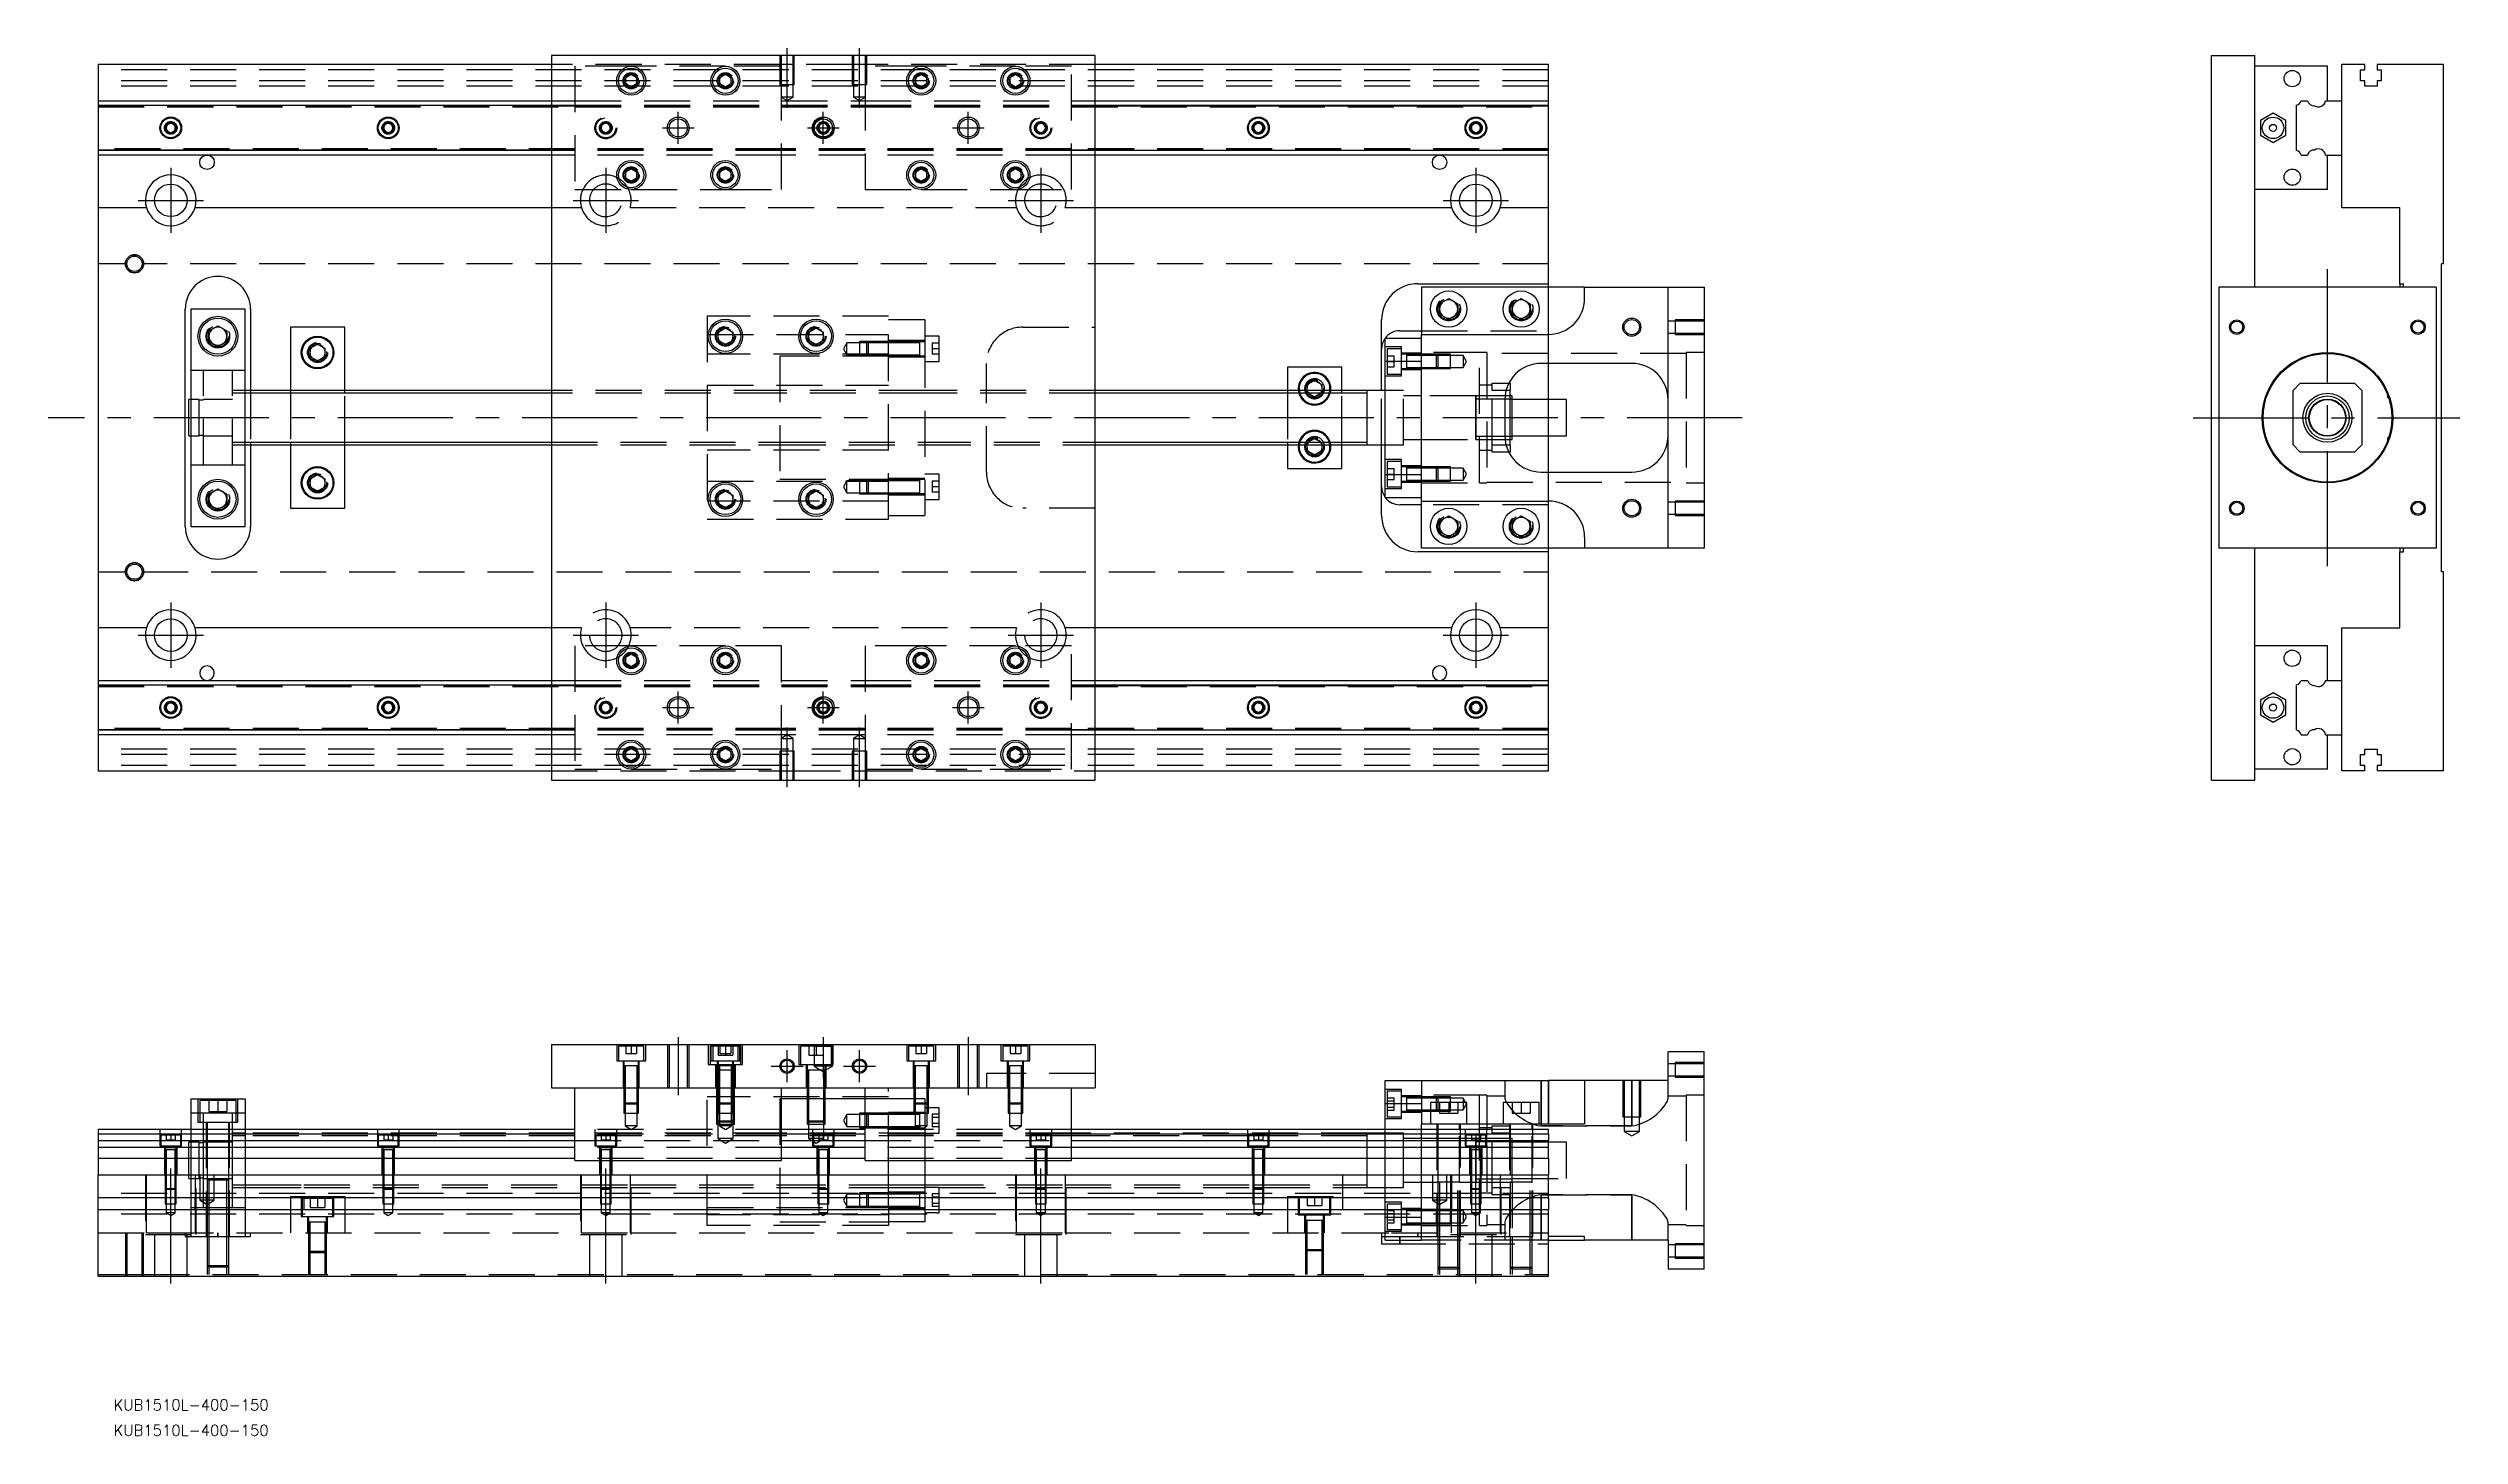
# Model space of a CAD drawing. Extents: x -14 to 651, y -281 to 102.
import ezdxf

# ---------------------------------------------------------------- set-up
doc = ezdxf.new("R2010")
doc.units = 0
doc.linetypes.add('CENTER', pattern=[50.8, 31.75, -6.35, 6.35, -6.35])
doc.linetypes.add('DASHED', pattern=[19.05, 12.7, -6.35])
doc.layers.get('0').update_dxf_attribs({"linetype": 'CONTINUOUS'})
doc.layers.add('CENTER', color=1, linetype='CENTER')
doc.styles.get("Standard").update_dxf_attribs({"font": 'txt.shx', "height": 3, "bigfont": 'bigfont.shx'})

# ---------------------------------------------------------------- blocks, each defined once
blk = doc.blocks.new('*U2')
at = {"color": 7, "linetype": 'CONTINUOUS'}
blk.add_text('KUB1510L-400-150', height=3, dxfattribs=at).set_placement((4.21, -281.02))
blk = doc.blocks.new('*U3')
at = {"color": 7, "linetype": 'CONTINUOUS'}
blk.add_text('KUB1510L-400-150', height=3, dxfattribs=at).set_placement((4.21, -273.99))

msp = doc.modelspace()

# ---------------------------------------------------------------- linework, layer by layer
at = {"color": 7, "linetype": 'CONTINUOUS'}
for p, q in [((275, 100), (125, 100)), ((125, 100), (125, -100)), ((275, -100), (275, 100)), ((582.89, 100), (594.89, 100)), ((582.89, -100), (582.89, 100)), ((594.89, 36), (594.89, 100)), ((125, 97.5), (0, 97.5)), ((0, 97.5), (0, 87.5)), ((145.5, 93.866026), (147, 94.73205)), ((145.5, 92.133974), (145.5, 93.866026)), ((147, 94.73205), (148.5, 93.866026)), ((148.5, 93.866026), (148.5, 92.133974)), ((171.5, 93.866026), (173, 94.73205)), ((171.5, 92.133974), (171.5, 93.866026)), ((173, 94.73205), (174.5, 93.866026)), ((174.5, 93.866026), (174.5, 92.133974)), ((225.5, 93.866026), (227, 94.73205)), ((225.5, 92.133974), (225.5, 93.866026)), ((227, 94.73205), (228.5, 93.866026)), ((228.5, 93.866026), (228.5, 92.133974)), ((251.5, 93.866026), (253, 94.73205)), ((251.5, 92.133974), (251.5, 93.866026)), ((253, 94.73205), (254.5, 93.866026)), ((254.5, 93.866026), (254.5, 92.133974)), ((400, 97.5), (275, 97.5)), ((400, 87.5), (400, 97.5)), ((614.89, 97), (594.89, 97)), ((614.89, 87.5), (614.89, 97)), ((618.89, 87.5), (618.89, 97.5)), ((625.19, 97.5), (618.89, 97.5)), ((624.04, 96), (625.19, 96)), ((624.04, 93), (624.04, 96)), ((625.19, 96), (625.19, 97.5)), ((628.59, 97.5), (628.59, 96)), ((646.89, 97.5), (628.59, 97.5)), ((628.59, 96), (629.74, 96)), ((629.74, 96), (629.74, 93)), ((646.89, 42.5), (646.89, 97.5)), ((0, 87.5), (125, 87.5)), ((0, 87.5), (0, 86.247728)), ((147, 91.26795), (145.5, 92.133974)), ((148.5, 92.133974), (147, 91.26795)), ((173, 91.26795), (171.5, 92.133974)), ((174.5, 92.133974), (173, 91.26795)), ((227, 91.26795), (225.5, 92.133974)), ((228.5, 92.133974), (227, 91.26795)), ((253, 91.26795), (251.5, 92.133974)), ((254.5, 92.133974), (253, 91.26795)), ((275, 87.5), (400, 87.5)), ((400, 86.247728), (400, 87.5)), ((607.642272, 87.5), (609.41668, 87.5)), ((614.367372, 87.5), (618.89, 87.5)), ((618.89, 72.5), (618.89, 87.5)), ((618.89, 72.5), (618.89, 87.5)), ((625.19, 93), (624.04, 93)), ((625.19, 91.5), (625.19, 93)), ((628.59, 91.5), (625.19, 91.5)), ((628.59, 93), (628.59, 91.5)), ((629.74, 93), (628.59, 93)), ((0, 86.247728), (0, 73.752272)), ((0, 86.247728), (125, 86.247728)), ((18.75, 80.721688), (20, 81.443376)), ((18.75, 79.278312), (18.75, 80.721688)), ((20, 81.443376), (21.25, 80.721688)), ((21.25, 80.721688), (21.25, 79.278312)), ((78.75, 80.721688), (80, 81.443376)), ((78.75, 79.278312), (78.75, 80.721688)), ((80, 81.443376), (81.25, 80.721688)), ((81.25, 80.721688), (81.25, 79.278312)), ((275, 86.247728), (400, 86.247728)), ((318.75, 80.721688), (320, 81.443376)), ((318.75, 79.278312), (318.75, 80.721688)), ((320, 81.443376), (321.25, 80.721688)), ((321.25, 80.721688), (321.25, 79.278312)), ((378.75, 80.721688), (380, 81.443376)), ((378.75, 79.278312), (378.75, 80.721688)), ((380, 81.443376), (381.25, 80.721688)), ((381.25, 80.721688), (381.25, 79.278312)), ((400, 73.752272), (400, 86.247728)), ((596.38996, 82.020726), (596.389959, 77.979274)), ((599.88996, 84.041452), (596.38996, 82.020726)), ((603.389959, 82.020726), (599.88996, 84.041452)), ((603.389959, 77.979274), (603.389959, 82.020726)), ((606.39, 73.752272), (606.39, 86.247728)), ((125, 73.752272), (0, 73.752272)), ((0, 73.752272), (0, 72.5)), ((20, 78.556624), (18.75, 79.278312)), ((21.25, 79.278312), (20, 78.556624)), ((80, 78.556624), (78.75, 79.278312)), ((81.25, 79.278312), (80, 78.556624)), ((400, 73.752272), (275, 73.752272)), ((320, 78.556624), (318.75, 79.278312)), ((321.25, 79.278312), (320, 78.556624)), ((380, 78.556624), (378.75, 79.278312)), ((381.25, 79.278312), (380, 78.556624)), ((400, 72.5), (400, 73.752272)), ((596.389959, 77.979274), (599.88996, 75.958548)), ((599.88996, 75.958548), (603.389959, 77.979274)), ((125, 72.5), (0, 72.5)), ((0, 72.5), (0, 58)), ((145.5, 67.866026), (147, 68.73205)), ((145.5, 66.133974), (145.5, 67.866026)), ((147, 68.73205), (148.5, 67.866026)), ((148.5, 67.866026), (148.5, 66.133974)), ((171.5, 67.866026), (173, 68.73205)), ((171.5, 66.133974), (171.5, 67.866026)), ((173, 68.73205), (174.5, 67.866026)), ((174.5, 67.866026), (174.5, 66.133974)), ((225.5, 67.866026), (227, 68.73205)), ((225.5, 66.133974), (225.5, 67.866026)), ((227, 68.73205), (228.5, 67.866026)), ((228.5, 67.866026), (228.5, 66.133974)), ((251.5, 67.866026), (253, 68.73205)), ((251.5, 66.133974), (251.5, 67.866026)), ((253, 68.73205), (254.5, 67.866026)), ((254.5, 67.866026), (254.5, 66.133974)), ((400, 72.5), (275, 72.5)), ((400, 58), (400, 72.5)), ((607.642272, 72.5), (609.41668, 72.5)), ((614.367372, 72.5), (618.89, 72.5)), ((614.89, 63), (614.89, 72.5)), ((618.89, 58), (618.89, 72.5)), ((147, 65.26795), (145.5, 66.133974)), ((148.5, 66.133974), (147, 65.26795)), ((173, 65.26795), (171.5, 66.133974)), ((174.5, 66.133974), (173, 65.26795)), ((227, 65.26795), (225.5, 66.133974)), ((228.5, 66.133974), (227, 65.26795)), ((253, 65.26795), (251.5, 66.133974)), ((254.5, 66.133974), (253, 65.26795)), ((614.89, 63), (594.89, 63)), ((0, 58), (13.291796, 58)), ((0, 58), (0, -58)), ((26.708204, 58), (125, 58)), ((275, 58), (373.291796, 58)), ((386.708204, 58), (400, 58)), ((400, 37), (400, 58)), ((618.89, 58), (634.89, 58)), ((634.89, 37), (634.89, 58)), ((646.89, 42.5), (646.39, 42.5)), ((646.39, -42.5), (646.39, 42.5)), ((364, 37), (400, 37)), ((365, 36), (365, 23)), ((410, 36), (365, 36)), ((400, 36), (400, 37)), ((410, 33), (410, 36)), ((410, 36), (433, 36)), ((433, -36), (433, 36)), ((433, 36), (443, 36)), ((443, 36), (443, -36)), ((584.89, 36), (584.89, -36)), ((644.89, 36), (584.89, 36)), ((634.89, 37), (635.89, 37)), ((634.89, 37), (634.89, 36)), ((635.89, 36), (635.89, 37)), ((644.89, 36), (644.89, -36)), ((24, -30), (24, 30)), ((25.5, 30), (25.5, -30)), ((40.5, 30), (25.5, 30)), ((40.5, -30), (40.5, 30)), ((42, 30), (42, 7.5)), ((354, 7.5), (354, 27)), ((370, 31.443376), (372.5, 32.886752)), ((370, 28.556624), (370, 31.443376)), ((372.5, 27.113248), (370, 28.556624)), ((372.5, 32.886752), (375, 31.443376)), ((375, 28.556624), (372.5, 27.113248)), ((375, 31.443376), (375, 28.556624)), ((390, 31.443376), (392.5, 32.886752)), ((390, 28.556624), (390, 31.443376)), ((392.5, 27.113248), (390, 28.556624)), ((392.5, 32.886752), (395, 31.443376)), ((395, 28.556624), (392.5, 27.113248)), ((395, 31.443376), (395, 28.556624)), ((30.5, 23.943376), (33, 25.386752)), ((30.5, 21.056624), (30.5, 23.943376)), ((33, 19.613248), (30.5, 21.056624)), ((33, 25.386752), (35.5, 23.943376)), ((35.5, 21.056624), (33, 19.613248)), ((35.5, 23.943376), (35.5, 21.056624)), ((68, 25), (53, 25)), ((53, 25), (53, 7.5)), ((58.5, 19.1547), (60.5, 20.309402)), ((60.5, 20.309402), (62.5, 19.1547)), ((68, 7.5), (68, 25)), ((171, 23.6547), (173, 24.809402)), ((171, 21.3453), (171, 23.6547)), ((173, 20.190598), (171, 21.3453)), ((173, 24.809402), (175, 23.6547)), ((175, 21.3453), (173, 20.190598)), ((175, 23.6547), (175, 21.3453)), ((196, 23.6547), (198, 24.809402)), ((196, 21.3453), (196, 23.6547)), ((198, 20.190598), (196, 21.3453)), ((198, 24.809402), (200, 23.6547)), ((200, 21.3453), (198, 20.190598)), ((200, 23.6547), (200, 21.3453)), ((226.6, 20.702558), (226.6, 21.052564)), ((355, 22), (365, 22)), ((355, 15.652476), (355, 22)), ((359, 24), (365, 24)), ((365, 15.652476), (365, 23)), ((365, 23), (400, 23)), ((58.5, 16.8453), (58.5, 19.1547)), ((60.5, 15.690598), (58.5, 16.8453)), ((62.5, 16.8453), (60.5, 15.690598)), ((62.5, 19.1547), (62.5, 16.8453)), ((226.6, 17.052554), (226.6, 17.402558)), ((343, 14), (328, 14)), ((328, 14), (328, 7.5)), ((343, 7.5), (343, 14)), ((355, 15.652476), (365, 15.652476)), ((355, -15.652476), (355, 15.652476)), ((365, -15.652476), (365, 15.652476)), ((365, -15.652476), (365, 15.652476)), ((423, 15), (398, 15)), ((400, 5), (400, 15)), ((125, 7.5), (40.5, 7.5)), ((350, 7.5), (275, 7.5)), ((333.5, 9.1547), (335.5, 10.309402)), ((333.5, 7.5), (333.5, 9.1547)), ((335.5, 10.309402), (337.5, 9.1547)), ((337.5, 9.1547), (337.5, 7.5)), ((350, -7.500006), (350, 7.500006)), ((355, 7.5), (350, 7.5)), ((389.5, 7.5), (388.317542, 7.5)), ((389.069714, 9.5), (389.5, 9.5)), ((389.5, 9.5), (389.5, 7.5)), ((389.5, -7.5), (389.5, 7.5)), ((607.39, 9.5), (605.39, 7.5)), ((605.39, -7.5), (605.39, 7.5)), ((607.39, 9.5), (622.39, 9.5)), ((624.39, 7.5), (622.39, 9.5)), ((624.39, 7.5), (624.39, -7.5)), ((631.49, 6.959886), (631.49, 6.285102)), ((25, -5), (25, 5)), ((25.5, 5), (25, 5)), ((388, 5), (388, -5)), ((389.5, 5.125), (388.000782, 5.125)), ((389.5, 6), (388.050126, 6)), ((390, 6), (389.5, 6)), ((390, 5.125), (389.5, 5.125)), ((390, -6), (390, 6)), ((405, 5), (390, 5)), ((405, -5), (405, 5)), ((631.49, 6.285102), (631.49, 5.499994)), ((25, -5), (25.5, -5)), ((388.000782, -5.125), (389.5, -5.125)), ((388.050126, -6), (389.5, -6)), ((389.5, -5.125), (390, -5.125)), ((389.5, -6), (390, -6)), ((390, -5), (405, -5)), ((400, -15), (400, -5)), ((631.49, -5.499994), (631.49, -5.500852)), ((631.49, -5.500852), (631.49, -6.285102)), ((631.49, -6.285102), (631.49, -6.959886)), ((40.5, -7.5), (125, -7.5)), ((42, -7.5), (42, -30)), ((53, -7.5), (53, -25)), ((68, -25), (68, -7.5)), ((275, -7.5), (350, -7.5)), ((328, -7.5), (328, -14)), ((333.5, -9.1547), (333.5, -7.5)), ((335.5, -10.309402), (333.5, -9.1547)), ((337.5, -9.1547), (335.5, -10.309402)), ((337.5, -7.5), (337.5, -9.1547)), ((343, -14), (343, -7.5)), ((350, -7.5), (355, -7.5)), ((354, -27), (354, -7.5)), ((388.317542, -7.5), (389.5, -7.5)), ((389.5, -9.5), (389.069714, -9.5)), ((389.5, -7.5), (389.5, -9.5)), ((605.39, -7.5), (607.39, -9.5)), ((622.39, -9.5), (607.39, -9.5)), ((622.39, -9.5), (624.39, -7.5)), ((30.5, -21.056624), (33, -19.613248)), ((33, -19.613248), (35.5, -21.056624)), ((58.5, -16.8453), (60.5, -15.690598)), ((58.5, -19.1547), (58.5, -16.8453)), ((60.5, -20.309402), (58.5, -19.1547)), ((60.5, -15.690598), (62.5, -16.8453)), ((62.5, -19.1547), (60.5, -20.309402)), ((62.5, -16.8453), (62.5, -19.1547)), ((226.6, -21.052564), (226.6, -17.052554)), ((328, -14), (343, -14)), ((355, -15.652476), (365, -15.652476)), ((355, -22), (355, -15.652476)), ((360.9, -13.556344), (360.9, -17.556354)), ((365, -23), (365, -15.652476)), ((398, -15), (423, -15)), ((30.5, -23.943376), (30.5, -21.056624)), ((33, -25.386752), (30.5, -23.943376)), ((35.5, -23.943376), (33, -25.386752)), ((35.5, -21.056624), (35.5, -23.943376)), ((53, -25), (68, -25)), ((171, -21.3453), (173, -20.190598)), ((171, -23.6547), (171, -21.3453)), ((173, -24.809402), (171, -23.6547)), ((173, -20.190598), (175, -21.3453)), ((175, -23.6547), (173, -24.809402)), ((175, -21.3453), (175, -23.6547)), ((196, -21.3453), (198, -20.190598)), ((196, -23.6547), (196, -21.3453)), ((198, -24.809402), (196, -23.6547)), ((198, -20.190598), (200, -21.3453)), ((200, -23.6547), (198, -24.809402)), ((200, -21.3453), (200, -23.6547)), ((226.6, -21.052564), (226.6, -21.051878)), ((355, -22), (365, -22)), ((365, -24), (359, -24)), ((365, -23), (400, -23)), ((365, -36), (365, -23)), ((25.5, -30), (40.5, -30)), ((370, -28.556624), (372.5, -27.113248)), ((370, -31.443376), (370, -28.556624)), ((372.5, -32.886752), (370, -31.443376)), ((372.5, -27.113248), (375, -28.556624)), ((375, -31.443376), (372.5, -32.886752)), ((375, -28.556624), (375, -31.443376)), ((390, -28.556624), (392.5, -27.113248)), ((390, -31.443376), (390, -28.556624)), ((392.5, -32.886752), (390, -31.443376)), ((392.5, -27.113248), (395, -28.556624)), ((395, -31.443376), (392.5, -32.886752)), ((395, -28.556624), (395, -31.443376)), ((410, -33), (410, -36)), ((400, -37), (364, -37)), ((410, -36), (365, -36)), ((400, -37), (400, -36)), ((400, -58), (400, -37)), ((433, -36), (410, -36)), ((443, -36), (433, -36)), ((644.89, -36), (584.89, -36)), ((594.89, -100), (594.89, -36)), ((634.89, -36), (634.89, -37)), ((634.89, -58), (634.89, -37)), ((634.89, -37), (635.89, -37)), ((635.89, -37), (635.89, -36)), ((646.89, -42.5), (646.39, -42.5)), ((646.89, -97.5), (646.89, -42.5)), ((0, -58), (0, -72.5)), ((13.291796, -58), (0, -58)), ((125, -58), (26.708204, -58)), ((373.291796, -58), (275, -58)), ((400, -58), (386.708204, -58)), ((400, -72.5), (400, -58)), ((618.89, -72.5), (618.89, -58)), ((618.89, -58), (634.89, -58)), ((145.5, -66.133974), (147, -65.26795)), ((145.5, -67.866026), (145.5, -66.133974)), ((147, -65.26795), (148.5, -66.133974)), ((148.5, -66.133974), (148.5, -67.866026)), ((171.5, -66.133974), (173, -65.26795)), ((171.5, -67.866026), (171.5, -66.133974)), ((173, -65.26795), (174.5, -66.133974)), ((174.5, -66.133974), (174.5, -67.866026)), ((225.5, -66.133974), (227, -65.26795)), ((225.5, -67.866026), (225.5, -66.133974)), ((227, -65.26795), (228.5, -66.133974)), ((228.5, -66.133974), (228.5, -67.866026)), ((251.5, -66.133974), (253, -65.26795)), ((251.5, -67.866026), (251.5, -66.133974)), ((253, -65.26795), (254.5, -66.133974)), ((254.5, -66.133974), (254.5, -67.866026)), ((614.89, -63), (594.89, -63)), ((614.89, -72.5), (614.89, -63)), ((0, -72.5), (125, -72.5)), ((0, -72.5), (0, -73.752272)), ((147, -68.73205), (145.5, -67.866026)), ((148.5, -67.866026), (147, -68.73205)), ((173, -68.73205), (171.5, -67.866026)), ((174.5, -67.866026), (173, -68.73205)), ((227, -68.73205), (225.5, -67.866026)), ((228.5, -67.866026), (227, -68.73205)), ((253, -68.73205), (251.5, -67.866026)), ((254.5, -67.866026), (253, -68.73205)), ((275, -72.5), (400, -72.5)), ((400, -73.752272), (400, -72.5)), ((607.642272, -72.5), (609.41668, -72.5)), ((614.367372, -72.5), (618.89, -72.5)), ((618.89, -87.5), (618.89, -72.5)), ((618.89, -87.5), (618.89, -72.5)), ((0, -73.752272), (125, -73.752272)), ((0, -73.752272), (0, -86.247728)), ((18.75, -79.278312), (20, -78.556624)), ((18.75, -80.721688), (18.75, -79.278312)), ((20, -78.556624), (21.25, -79.278312)), ((21.25, -79.278312), (21.25, -80.721688)), ((78.75, -79.278312), (80, -78.556624)), ((78.75, -80.721688), (78.75, -79.278312)), ((80, -78.556624), (81.25, -79.278312)), ((81.25, -79.278312), (81.25, -80.721688)), ((275, -73.752272), (400, -73.752272)), ((318.75, -79.278312), (320, -78.556624)), ((318.75, -80.721688), (318.75, -79.278312)), ((320, -78.556624), (321.25, -79.278312)), ((321.25, -79.278312), (321.25, -80.721688)), ((378.75, -79.278312), (380, -78.556624)), ((378.75, -80.721688), (378.75, -79.278312)), ((380, -78.556624), (381.25, -79.278312)), ((381.25, -79.278312), (381.25, -80.721688)), ((400, -86.247728), (400, -73.752272)), ((596.38996, -77.979274), (596.389959, -82.020726)), ((599.88996, -75.958548), (596.38996, -77.979274)), ((603.389959, -77.979274), (599.88996, -75.958548)), ((603.389959, -82.020726), (603.389959, -77.979274)), ((606.39, -86.247728), (606.39, -73.752272)), ((0, -86.247728), (0, -87.5)), ((125, -86.247728), (0, -86.247728)), ((20, -81.443376), (18.75, -80.721688)), ((21.25, -80.721688), (20, -81.443376)), ((80, -81.443376), (78.75, -80.721688)), ((81.25, -80.721688), (80, -81.443376)), ((400, -86.247728), (275, -86.247728)), ((320, -81.443376), (318.75, -80.721688)), ((321.25, -80.721688), (320, -81.443376)), ((380, -81.443376), (378.75, -80.721688)), ((381.25, -80.721688), (380, -81.443376)), ((400, -87.5), (400, -86.247728)), ((596.389959, -82.020726), (599.88996, -84.041452)), ((599.88996, -84.041452), (603.389959, -82.020726)), ((125, -87.5), (0, -87.5)), ((0, -87.5), (0, -97.5)), ((145.5, -92.133974), (147, -91.26795)), ((145.5, -93.866026), (145.5, -92.133974)), ((147, -91.26795), (148.5, -92.133974)), ((148.5, -92.133974), (148.5, -93.866026)), ((171.5, -92.133974), (173, -91.26795)), ((171.5, -93.866026), (171.5, -92.133974)), ((173, -91.26795), (174.5, -92.133974)), ((174.5, -92.133974), (174.5, -93.866026)), ((225.5, -92.133974), (227, -91.26795)), ((225.5, -93.866026), (225.5, -92.133974)), ((227, -91.26795), (228.5, -92.133974)), ((228.5, -92.133974), (228.5, -93.866026)), ((251.5, -92.133974), (253, -91.26795)), ((251.5, -93.866026), (251.5, -92.133974)), ((253, -91.26795), (254.5, -92.133974)), ((254.5, -92.133974), (254.5, -93.866026)), ((400, -87.5), (275, -87.5)), ((400, -97.5), (400, -87.5)), ((607.642272, -87.5), (609.41668, -87.5)), ((614.367372, -87.5), (618.89, -87.5)), ((614.89, -97), (614.89, -87.5)), ((618.89, -97.5), (618.89, -87.5)), ((624.04, -93), (625.19, -93)), ((624.04, -96), (624.04, -93)), ((625.19, -91.5), (628.59, -91.5)), ((625.19, -93), (625.19, -91.5)), ((628.59, -91.5), (628.59, -93)), ((628.59, -93), (629.74, -93)), ((629.74, -93), (629.74, -96)), ((0, -97.5), (125, -97.5)), ((147, -94.73205), (145.5, -93.866026)), ((148.5, -93.866026), (147, -94.73205)), ((173, -94.73205), (171.5, -93.866026)), ((174.5, -93.866026), (173, -94.73205)), ((227, -94.73205), (225.5, -93.866026)), ((228.5, -93.866026), (227, -94.73205)), ((253, -94.73205), (251.5, -93.866026)), ((254.5, -93.866026), (253, -94.73205)), ((275, -97.5), (400, -97.5)), ((614.89, -97), (594.89, -97)), ((625.19, -97.5), (618.89, -97.5)), ((625.19, -96), (624.04, -96)), ((625.19, -97.5), (625.19, -96)), ((628.59, -96), (628.59, -97.5)), ((629.74, -96), (628.59, -96)), ((646.89, -97.5), (628.59, -97.5)), ((125, -100), (275, -100)), ((582.89, -100), (594.89, -100)), ((125, -172.99), (125, -184.99)), ((125, -172.99), (275, -172.99)), ((149.000006, -178.89), (144.999994, -178.89)), ((149.000006, -178.89), (144.999994, -178.89)), ((175.000006, -178.89), (170.999994, -178.89)), ((175.000006, -178.89), (170.999994, -178.89)), ((255.000006, -178.89), (250.999994, -178.89)), ((275, -172.99), (275, -184.99)), ((433, -182.99), (433, -174.99)), ((443, -174.99), (433, -174.99)), ((443, -234.99), (443, -174.99)), ((125, -184.99), (275, -184.99)), ((131.5, -204.99), (131.5, -184.99)), ((171, -180.09), (170.499994, -180.09)), ((171.35, -180.09), (171, -180.09)), ((175, -180.09), (174.65, -180.09)), ((175.500006, -180.09), (175, -180.09)), ((188.5, -204.99), (188.5, -184.99)), ((200.500006, -180.09), (195.499994, -180.09)), ((200.500006, -180.09), (195.499994, -180.09)), ((211.5, -204.99), (211.5, -184.99)), ((268.5, -204.99), (268.5, -184.99)), ((355, -182.99), (365, -182.99)), ((355, -189.337524), (355, -182.99)), ((365, -182.99), (365, -194.99)), ((365, -182.99), (400, -182.99)), ((400, -194.99), (400, -182.99)), ((410, -182.99), (400, -182.99)), ((410, -182.99), (410, -194.99)), ((433, -182.99), (410, -182.99)), ((25.5, -187.99), (25.5, -196.49)), ((25.5, -187.99), (40.5, -187.99)), ((40.5, -187.99), (40.5, -196.49)), ((218, -192.34), (212, -192.34)), ((226.6, -193.99), (226.6, -191.989994)), ((226.6, -193.99), (226.6, -191.989994)), ((355, -196.49), (355, -189.337524)), ((355, -189.337524), (365, -189.337524)), ((360.9, -187.433646), (360.9, -188.01866)), ((365, -187.78365), (360.9, -187.78365)), ((360.9, -188.01866), (360.9, -189.293604)), ((360.9, -189.293604), (360.9, -189.573698)), ((360.9, -189.573698), (360.9, -190.848714)), ((360.9, -190.848714), (360.9, -191.433656)), ((360.9, -191.08365), (365, -191.08365)), ((369.5, -187.78365), (365, -187.78365)), ((365, -191.08365), (367.5, -191.08365)), ((377.5, -188.99), (367.5, -188.99)), ((367.5, -188.99), (367.5, -194.99)), ((367.5, -191.08365), (369.5, -191.08365)), ((377.5, -194.99), (377.5, -188.99)), ((397.5, -188.99), (387.5, -188.99)), ((387.5, -188.99), (387.5, -194.99)), ((397.5, -194.99), (397.5, -188.99)), ((0, -196.49), (0, -197.742272)), ((131.5, -196.49), (0, -196.49)), ((131.5, -197.742272), (0, -197.742272)), ((0, -197.742272), (0, -199.51668)), ((0, -199.51668), (131.5, -199.51668)), ((0, -199.51668), (0, -201.413076)), ((211.5, -196.49), (188.5, -196.49)), ((211.5, -197.742272), (188.5, -197.742272)), ((188.5, -199.51668), (211.5, -199.51668)), ((212, -195.64), (218, -195.64)), ((226.6, -195.990006), (226.6, -195.64)), ((400, -196.49), (268.5, -196.49)), ((400, -197.742272), (268.5, -197.742272)), ((268.5, -199.51668), (400, -199.51668)), ((365, -196.49), (365, -194.99)), ((410, -194.99), (365, -194.99)), ((380, -204.99), (380, -198.989994)), ((400, -197.742272), (400, -196.49)), ((400, -197.742272), (400, -199.51668)), ((400, -201.413076), (400, -199.51668)), ((0, -201.413076), (0, -204.467372)), ((131.5, -201.413076), (0, -201.413076)), ((131.5, -204.467372), (0, -204.467372)), ((0, -204.467372), (0, -208.99)), ((21.500006, -201.99), (18.499994, -201.99)), ((19.998804, -201.99), (18.499994, -201.99)), ((21.500006, -201.99), (19.998804, -201.99)), ((81.500006, -201.99), (78.499994, -201.99)), ((79.998804, -201.99), (78.499994, -201.99)), ((81.500006, -201.99), (79.998804, -201.99)), ((131.5, -204.99), (188.5, -204.99)), ((141.500006, -201.99), (138.499994, -201.99)), ((139.998804, -201.99), (138.499994, -201.99)), ((141.500006, -201.99), (139.998804, -201.99)), ((211.5, -201.413076), (188.5, -201.413076)), ((211.5, -204.467372), (188.5, -204.467372)), ((201.500006, -201.99), (198.499994, -201.99)), ((199.998804, -201.99), (198.499994, -201.99)), ((201.500006, -201.99), (199.998804, -201.99)), ((211.5, -204.99), (268.5, -204.99)), ((261.500006, -201.99), (258.499994, -201.99)), ((259.998804, -201.99), (258.499994, -201.99)), ((261.500006, -201.99), (259.998804, -201.99)), ((400, -201.413076), (268.5, -201.413076)), ((400, -204.467372), (268.5, -204.467372)), ((319.998804, -201.99), (318.499994, -201.99)), ((321.500006, -201.99), (319.998804, -201.99)), ((400, -204.467372), (400, -201.413076)), ((400, -204.467372), (400, -208.99)), ((0, -208.99), (400, -208.99)), ((0, -215.29), (0, -208.99)), ((231.25, -211.74), (231.5, -211.74)), ((395.500006, -210.99), (389.499994, -210.99)), ((400, -215.29), (400, -208.99)), ((400, -215.29), (0, -215.29)), ((0, -218.69), (0, -215.29)), ((400, -218.69), (0, -218.69)), ((0, -236.99), (0, -218.69)), ((226.6, -215.29), (226.6, -213.989994)), ((226.6, -215.99), (226.6, -213.989994)), ((226.6, -215.849954), (226.6, -215.29)), ((226.6, -216.130046), (226.6, -215.849954)), ((226.6, -217.990006), (226.6, -217.98932)), ((360.9, -218.546344), (360.9, -218.69)), ((360.9, -218.69), (360.9, -219.13136)), ((369.5, -218.89635), (365, -218.89635)), ((400, -215.29), (400, -218.69)), ((400, -236.99), (400, -218.69)), ((63.000006, -222.09), (57.999994, -222.09)), ((338.000006, -221.59), (332.999994, -221.59)), ((360.9, -220.406302), (360.9, -220.686396)), ((360.9, -221.961412), (360.9, -222.546354)), ((410, -225.99), (400, -225.99)), ((410, -226.99), (410, -225.99)), ((400, -226.99), (410, -226.99)), ((433, -226.99), (410, -226.99)), ((433, -226.99), (433, -234.99)), ((0, -236.99), (400, -236.99)), ((443, -234.99), (433, -234.99))]:
    msp.add_line(p, q, dxfattribs=at)
at = {"color": 3, "linetype": 'DASHED'}
for p, q in [((188.000006, 100), (188.000006, 92)), ((188.35, 100), (188.35, 92)), ((191.65, 92), (191.65, 100)), ((191.999994, 92), (191.999994, 100)), ((208.000006, 100), (208.000006, 92)), ((208.35, 100), (208.35, 92)), ((211.65, 92), (211.65, 100)), ((211.999994, 92), (211.999994, 100)), ((400, 96), (0, 96)), ((188.000006, 97.5), (125, 97.5)), ((131.5, 97), (131.5, 63)), ((147, 97), (131.5, 97)), ((173, 97), (147, 97)), ((148.973226, 93.326156), (149, 93)), ((188.000006, 97), (173, 97)), ((174.973226, 93.326156), (175, 93)), ((191.999994, 97.5), (188.000006, 97.5)), ((188.5, 97), (188.000006, 97)), ((188.5, 92), (188.5, 97)), ((208.000006, 97.5), (191.999994, 97.5)), ((211.999994, 97.5), (208.000006, 97.5)), ((211.5, 97), (211.5, 92)), ((211.999994, 97), (211.5, 97)), ((275, 97.5), (211.999994, 97.5)), ((227, 97), (211.999994, 97)), ((225, 93), (225.023172, 93.30356)), ((253, 97), (227, 97)), ((251, 93), (251.030168, 93.346066)), ((268.5, 97), (253, 97)), ((268.5, 63), (268.5, 97)), ((400, 93), (0, 93)), ((400, 91.5), (0, 91.5)), ((125, 87.5), (131.5, 87.5)), ((131.5, 87.5), (188.5, 87.5)), ((188.000006, 92), (191.999994, 92)), ((188.35, 92), (188.35, 88.5)), ((191.65, 88.5), (188.35, 88.5)), ((188.35, 88.5), (190, 87.547372)), ((188.5, 63), (188.5, 92)), ((188.5, 87.5), (211.5, 87.5)), ((190, 87.547372), (191.65, 88.5)), ((191.65, 88.5), (191.65, 92)), ((208.000006, 92), (211.999994, 92)), ((208.35, 92), (208.35, 88.5)), ((211.65, 88.5), (208.35, 88.5)), ((208.35, 88.5), (210, 87.547372)), ((210, 87.547372), (211.65, 88.5)), ((211.5, 92), (211.5, 63)), ((211.5, 87.5), (268.5, 87.5)), ((211.65, 88.5), (211.65, 92)), ((268.5, 87.5), (275, 87.5)), ((0, 86.1147), (125, 86.1147)), ((0, 86.1), (131.5, 86.1)), ((0, 85.8), (131.5, 85.8)), ((21.477374, 80.25955), (21.5, 80)), ((78.5, 80), (78.516134, 80.21941)), ((125, 86.247728), (131.5, 86.247728)), ((125, 86.1147), (131.5, 86.1147)), ((131.5, 86.247728), (188.5, 86.247728)), ((131.5, 86.1147), (188.5, 86.1147)), ((131.5, 86.1), (188.5, 86.1)), ((131.5, 86.1), (188.5, 86.1)), ((131.5, 85.8), (188.5, 85.8)), ((131.5, 85.8), (188.5, 85.8)), ((138.75, 80.721688), (140, 81.443376)), ((138.75, 79.278312), (138.75, 80.721688)), ((140, 81.443376), (141.25, 80.721688)), ((141.25, 80.721688), (141.25, 79.278312)), ((141.477374, 80.25955), (141.5, 80)), ((188.5, 86.247728), (211.5, 86.247728)), ((188.5, 86.1147), (211.5, 86.1147)), ((188.5, 86.1), (211.5, 86.1)), ((188.5, 85.8), (211.5, 85.8)), ((198.75, 80.721688), (200, 81.443376)), ((198.75, 79.278312), (198.75, 80.721688)), ((200, 81.443376), (201.25, 80.721688)), ((201.25, 80.721688), (201.25, 79.278312)), ((201.477374, 80.25955), (201.5, 80)), ((211.5, 86.247728), (268.5, 86.247728)), ((211.5, 86.1147), (268.5, 86.1147)), ((211.5, 86.1), (268.5, 86.1)), ((211.5, 86.1), (268.5, 86.1)), ((211.5, 85.8), (268.5, 85.8)), ((211.5, 85.8), (268.5, 85.8)), ((258.75, 80.721688), (260, 81.443376)), ((258.75, 79.278312), (258.75, 80.721688)), ((260, 81.443376), (261.25, 80.721688)), ((261.25, 80.721688), (261.25, 79.278312)), ((261.477374, 80.25955), (261.5, 80)), ((268.5, 86.247728), (275, 86.247728)), ((268.5, 86.1147), (275, 86.1147)), ((268.5, 86.1), (400, 86.1)), ((268.5, 85.8), (400, 85.8)), ((275, 86.1147), (400, 86.1147)), ((318.5, 80), (318.516134, 80.21941)), ((381.477374, 80.25955), (381.5, 80)), ((131.5, 74.2), (0, 74.2)), ((131.5, 73.9), (0, 73.9)), ((125, 73.8853), (0, 73.8853)), ((131.5, 73.8853), (125, 73.8853)), ((131.5, 73.752272), (125, 73.752272)), ((188.5, 74.2), (131.5, 74.2)), ((188.5, 73.9), (131.5, 73.9)), ((188.5, 73.8853), (131.5, 73.8853)), ((188.5, 73.752272), (131.5, 73.752272)), ((140, 78.556624), (138.75, 79.278312)), ((141.25, 79.278312), (140, 78.556624)), ((211.5, 74.2), (188.5, 74.2)), ((211.5, 73.9), (188.5, 73.9)), ((211.5, 73.8853), (188.5, 73.8853)), ((211.5, 73.752272), (188.5, 73.752272)), ((200, 78.556624), (198.75, 79.278312)), ((201.25, 79.278312), (200, 78.556624)), ((268.5, 74.2), (211.5, 74.2)), ((268.5, 73.9), (211.5, 73.9)), ((268.5, 73.8853), (211.5, 73.8853)), ((268.5, 73.752272), (211.5, 73.752272)), ((260, 78.556624), (258.75, 79.278312)), ((261.25, 79.278312), (260, 78.556624)), ((400, 74.2), (268.5, 74.2)), ((400, 73.9), (268.5, 73.9)), ((275, 73.8853), (268.5, 73.8853)), ((275, 73.752272), (268.5, 73.752272)), ((400, 73.8853), (275, 73.8853)), ((131.5, 72.5), (125, 72.5)), ((188.5, 72.5), (131.5, 72.5)), ((148.973226, 67.326156), (149, 67)), ((174.973226, 67.326156), (175, 67)), ((211.5, 72.5), (188.5, 72.5)), ((268.5, 72.5), (211.5, 72.5)), ((228.973226, 67.326156), (229, 67)), ((254.973226, 67.326156), (255, 67)), ((275, 72.5), (268.5, 72.5)), ((131.5, 63), (147, 63)), ((147, 63), (173, 63)), ((173, 63), (188.5, 63)), ((211.5, 63), (227, 63)), ((227, 63), (253, 63)), ((253, 63), (268.5, 63)), ((125, 58), (133.291796, 58)), ((146.708204, 58), (253.291796, 58)), ((266.708204, 58), (275, 58)), ((7.9, 42.5), (0, 42.5)), ((400, 42.5), (12.1, 42.5)), ((400, 24), (400, 36)), ((168, 28), (168, -28)), ((218, 28), (168, 28)), ((218, -28), (218, 28)), ((228, 27), (218, 27)), ((228, 27), (228, 20.976176)), ((375.477798, 30.364306), (375.5, 30)), ((389.5, 30), (389.520026, 30.346056)), ((435, 26.65), (433, 26.65)), ((435, 26.999994), (435, 23.000006)), ((443, 26.999994), (435, 26.999994)), ((443, 26.65), (435, 26.65)), ((30, 22.5), (30.020026, 22.846056)), ((168, 23), (218, 23)), ((175.483582, 22.786038), (175.5, 22.5)), ((195.5, 22.5), (195.52689, 22.865682)), ((206.5, 20.702558), (205.547372, 19.052558)), ((206.5, 17.402558), (206.5, 20.702558)), ((210, 20.702558), (206.5, 20.702558)), ((210, 21.052554), (210, 17.052564)), ((212.35, 21.052554), (210, 21.052554)), ((212, 20.702558), (210, 20.702558)), ((212.35, 21.052558), (212, 20.702558)), ((212, 17.402558), (212, 20.702558)), ((218, 20.702558), (212, 20.702558)), ((218, 20.702558), (212, 20.702558)), ((212.35, 21.052558), (212.35, 17.052558)), ((218, 21.052556), (212.35, 21.052558)), ((218, 21.052554), (212.35, 21.052554)), ((228, 21.302558), (218, 21.302558)), ((226.605, 21.052558), (218, 21.052556)), ((228, 20.976176), (218, 20.976176)), ((226.6, 20.702558), (218, 20.702558)), ((228, 21.052558), (226.595, 21.052558)), ((226.6, 17.052554), (226.6, 21.052564)), ((226.6, 20.836098), (226.6, 21.052558)), ((226.6, 21.052558), (226.6, 20.835892)), ((226.6, 17.26902), (226.6, 20.836098)), ((226.6, 17.402558), (226.6, 20.702558)), ((232, 22.552558), (228, 22.552558)), ((228, 20.976176), (228, -20.976176)), ((230, 20.552558), (230, 19.052558)), ((232, 20.552558), (230, 20.552558)), ((232, 15.552558), (232, 22.552558)), ((255, 25), (275, 25)), ((365, 24), (400, 24)), ((365, 15.652476), (365, 22)), ((400, 23), (400, 24)), ((400, 15), (400, 23)), ((433, 23.35), (435, 23.35)), ((435, 23.35), (443, 23.35)), ((435, 23.000006), (443, 23.000006)), ((62.983582, 18.286038), (63, 18)), ((218, 17.5), (168, 17.5)), ((188, 17), (188, -17)), ((218, 17), (188, 17)), ((205.547372, 19.052558), (206.5, 17.402558)), ((206.5, 17.402558), (210, 17.402558)), ((210, 17.402558), (212, 17.402558)), ((210, 17.052564), (212.35, 17.052564)), ((212, 17.402558), (218, 17.402558)), ((212, 17.402558), (212.35, 17.052558)), ((212, 17.402558), (218, 17.402558)), ((212.35, 17.052564), (218, 17.052564)), ((212.35, 17.052558), (218, 17.052562)), ((218, 17.402558), (226.6, 17.402558)), ((218, 17.052562), (226.605, 17.052558)), ((218, 16.802558), (228, 16.802558)), ((226.595, 17.052558), (228, 17.052558)), ((226.6, 17.269268), (226.6, 17.052558)), ((226.6, 17.052558), (226.6, 17.26902)), ((228, 15.552558), (232, 15.552558)), ((230, 19.052558), (230, 17.552558)), ((232, 19.052558), (230, 19.052558)), ((232, 17.552558), (230, 17.552558)), ((245, -15), (245, 15)), ((359.5, 19.55635), (355, 19.55635)), ((355.5, 19.05635), (355.5, 12.05635)), ((359.5, 19.05635), (355.5, 19.05635)), ((355.5, 17.05635), (357.5, 17.05635)), ((355.5, 15.55635), (357.5, 15.55635)), ((355.5, 14.05635), (357.5, 14.05635)), ((357.5, 15.55635), (357.5, 17.05635)), ((357.5, 14.05635), (357.5, 15.55635)), ((359.5, 11.55635), (359.5, 19.55635)), ((365, 17.80635), (359.5, 17.80635)), ((360.9, 17.55635), (359.5, 17.55635)), ((359.5, 13.55635), (360.9, 13.55635)), ((359.5, 13.30635), (365, 13.30635)), ((360.9, 17.55635), (360.895, 17.55635)), ((360.895, 13.55635), (360.9, 13.55635)), ((360.9, 17.556354), (360.9, 13.556344)), ((360.9, 17.55635), (360.9, 17.339888)), ((360.905, 17.55635), (360.9, 17.55635)), ((365, 17.55635), (360.9, 17.55635)), ((360.9, 17.339888), (360.9, 13.77281)), ((365, 17.20635), (360.9, 17.20635)), ((360.9, 13.90635), (365, 13.90635)), ((360.9, 13.77281), (360.9, 13.55635)), ((360.9, 13.55635), (360.905, 13.55635)), ((360.9, 13.55635), (365, 13.55635)), ((381, 18), (365, 18)), ((369.15, 17.55635), (365, 17.55635)), ((369.150006, 17.556344), (365, 17.556344)), ((369.5, 17.20635), (365, 17.20635)), ((365, 13.90635), (369.5, 13.90635)), ((365, 13.556354), (369.15, 13.556354)), ((365, 13.55635), (369.15, 13.55635)), ((369.15, 13.55635), (369.15, 17.55635)), ((369.5, 17.20635), (369.15, 17.55635)), ((369.15, 13.55635), (369.5, 13.90635)), ((369.15, 13.556354), (373, 13.556354)), ((373, 17.556344), (369.150006, 17.556344)), ((369.5, 17.20635), (369.5, 13.90635)), ((373, 17.20635), (369.5, 17.20635)), ((369.5, 13.90635), (373, 13.90635)), ((373, 13.556354), (373, 17.556344)), ((376.5, 17.20635), (373, 17.20635)), ((373, 13.90635), (376.5, 13.90635)), ((376.5, 17.20635), (376.5, 13.90635)), ((377.452628, 15.55635), (376.5, 17.20635)), ((376.5, 13.90635), (377.452628, 15.55635)), ((381, -18), (381, 18)), ((383, 18), (381, 18)), ((383, 18), (383, -18)), ((438, 17.75), (383, 17.75)), ((438, 18), (438, -18)), ((443, 18), (438, 18)), ((29, 13), (25.5, 13)), ((29, -13), (29, 13)), ((37, 13), (29, 13)), ((37, -13), (37, 13)), ((40.5, 13), (37, 13)), ((40.5, 7.5), (37, 7.5)), ((40.5, 6.75), (37, 6.75)), ((42, 7.5), (42, 6.75)), ((42, 6.75), (42, -6.75)), ((53, 7.5), (53, 6.75)), ((53, 6.75), (53, -6.75)), ((68, 6.75), (68, 7.5)), ((68, -6.75), (68, 6.75)), ((188, 7.5), (125, 7.5)), ((188, 6.75), (125, 6.75)), ((168, 9), (218, 9)), ((228, 7.5), (188, 7.5)), ((228, 6.75), (188, 6.75)), ((275, 7.5), (228, 7.5)), ((275, 6.75), (228, 6.75)), ((328, 7.5), (328, 6.75)), ((328, 6.75), (328, -6.75)), ((333.5, 6.8453), (333.5, 7.5)), ((333.665064, 6.75), (333.5, 6.8453)), ((335.5, 5.690598), (333.665064, 6.75)), ((337.334936, 6.75), (335.5, 5.690598)), ((337.5, 6.8453), (337.334936, 6.75)), ((337.5, 7.5), (337.5, 6.8453)), ((337.983582, 8.286038), (338, 8)), ((343, 6.75), (343, 7.5)), ((343, -6.75), (343, 6.75)), ((350, 7.5), (349.995, 7.5)), ((350.005, 7.5), (350, 7.5)), ((354, -7.5), (354, 7.5)), ((355, 11.55635), (359.5, 11.55635)), ((360, 7.5), (355, 7.5)), ((355.5, 12.05635), (359.5, 12.05635)), ((360, -7.5), (360, 7.5)), ((384.5, 9), (381, 9)), ((384.5, 9.5), (389.069714, 9.5)), ((384.5, 7.5), (384.5, 9.5)), ((384.5, -7.5), (384.5, 7.5)), ((388.317542, 7.5), (384.5, 7.5)), ((27.85, 5), (25.5, 5)), ((27.85, -5), (27.85, 5)), ((29, 4.8), (27.85, 4.8)), ((37, 5), (29, 5)), ((365, 6), (360, 6)), ((380, 6), (365, 6)), ((380, 6), (379.995, 6)), ((380, -6.000006), (380, 6.000006)), ((380, 6), (380, -6)), ((380.005, 6), (380, 6)), ((381, 6), (380, 6)), ((381, 5.125), (380, 5.125)), ((384.5, 6), (381, 6)), ((384.5, 5.125), (381, 5.125)), ((388.050126, 6), (384.5, 6)), ((388.000782, 5.125), (384.5, 5.125)), ((400, -5), (400, 5)), ((25.5, -5), (27.85, -5)), ((27.85, -4.8), (29, -4.8)), ((29, -5), (37, -5)), ((333.665064, -6.75), (335.5, -5.690598)), ((335.5, -5.690598), (337.334936, -6.75)), ((360, -6), (365, -6)), ((365, -6), (380, -6)), ((379.995, -6), (380, -6)), ((380, -5.125), (381, -5.125)), ((380, -6), (380.005, -6)), ((380, -6), (381, -6)), ((381, -5.125), (384.5, -5.125)), ((381, -6), (384.5, -6)), ((384.5, -5.125), (388.000782, -5.125)), ((384.5, -6), (388.050126, -6)), ((25.5, -13), (29, -13)), ((29, -13), (37, -13)), ((37, -6.75), (40.5, -6.75)), ((37, -7.5), (40.5, -7.5)), ((37, -13), (40.5, -13)), ((42, -6.75), (42, -7.5)), ((53, -6.75), (53, -7.5)), ((68, -7.5), (68, -6.75)), ((125, -6.75), (188, -6.75)), ((125, -7.5), (188, -7.5)), ((218, -9), (168, -9)), ((188, -6.75), (228, -6.75)), ((188, -7.5), (228, -7.5)), ((228, -6.75), (275, -6.75)), ((228, -7.5), (275, -7.5)), ((328, -6.75), (328, -7.5)), ((333.5, -6.8453), (333.665064, -6.75)), ((333.5, -7.5), (333.5, -6.8453)), ((337.334936, -6.75), (337.5, -6.8453)), ((337.5, -6.8453), (337.5, -7.5)), ((337.983582, -7.713962), (338, -8)), ((343, -7.5), (343, -6.75)), ((349.995, -7.5), (350, -7.5)), ((350, -7.5), (350.005, -7.5)), ((355, -7.5), (360, -7.5)), ((359.5, -11.55635), (355, -11.55635)), ((355.5, -12.05635), (355.5, -19.05635)), ((359.5, -12.05635), (355.5, -12.05635)), ((359.5, -19.55635), (359.5, -11.55635)), ((381, -9), (384.5, -9)), ((384.5, -7.5), (388.317542, -7.5)), ((384.5, -9.5), (384.5, -7.5)), ((389.069714, -9.5), (384.5, -9.5)), ((62.983582, -17.713962), (63, -18)), ((168, -17.5), (218, -17.5)), ((188, -17), (218, -17)), ((206.5, -17.402558), (205.547372, -19.052558)), ((205.547372, -19.052558), (206.5, -20.702558)), ((206.5, -20.702558), (206.5, -17.402558)), ((210, -17.402558), (206.5, -17.402558)), ((210, -17.052564), (210, -21.052554)), ((212.35, -17.052564), (210, -17.052564)), ((212, -17.402558), (210, -17.402558)), ((212.35, -17.052558), (212, -17.402558)), ((212, -20.702558), (212, -17.402558)), ((218, -17.402558), (212, -17.402558)), ((218, -17.402558), (212, -17.402558)), ((212.35, -17.052558), (212.35, -21.052558)), ((218, -17.052562), (212.35, -17.052558)), ((218, -17.052564), (212.35, -17.052564)), ((228, -16.802558), (218, -16.802558)), ((226.605, -17.052558), (218, -17.052562)), ((226.6, -17.402558), (218, -17.402558)), ((228, -17.052558), (226.595, -17.052558)), ((226.6, -21.051878), (226.6, -17.052554)), ((226.6, -17.26902), (226.6, -17.052558)), ((226.6, -17.052558), (226.6, -17.269226)), ((226.6, -20.836098), (226.6, -17.26902)), ((232, -15.552558), (228, -15.552558)), ((230, -17.552558), (230, -19.052558)), ((232, -17.552558), (230, -17.552558)), ((232, -19.052558), (230, -19.052558)), ((230, -19.052558), (230, -20.552558)), ((232, -22.552558), (232, -15.552558)), ((355, -19.55635), (359.5, -19.55635)), ((355.5, -14.05635), (357.5, -14.05635)), ((355.5, -15.55635), (357.5, -15.55635)), ((355.5, -17.05635), (357.5, -17.05635)), ((355.5, -19.05635), (359.5, -19.05635)), ((357.5, -15.55635), (357.5, -14.05635)), ((357.5, -17.05635), (357.5, -15.55635)), ((365, -13.30635), (359.5, -13.30635)), ((360.9, -13.55635), (359.5, -13.55635)), ((359.5, -17.55635), (360.9, -17.55635)), ((359.5, -17.80635), (365, -17.80635)), ((360.9, -13.55635), (360.895, -13.55635)), ((360.895, -17.55635), (360.9, -17.55635)), ((360.9, -13.556344), (360.9, -17.556354)), ((360.9, -13.55635), (360.9, -13.77281)), ((360.9, -13.773058), (360.9, -13.55635)), ((365, -13.55635), (360.9, -13.55635)), ((360.905, -13.55635), (360.9, -13.55635)), ((360.9, -13.77281), (360.9, -17.339888)), ((365, -13.90635), (360.9, -13.90635)), ((360.9, -17.20635), (365, -17.20635)), ((360.9, -17.55635), (360.9, -17.339682)), ((360.9, -17.339888), (360.9, -17.55635)), ((360.9, -17.55635), (365, -17.55635)), ((360.9, -17.55635), (360.905, -17.55635)), ((369.15, -13.55635), (365, -13.55635)), ((369.15, -13.556352), (365, -13.556354)), ((369.5, -13.90635), (365, -13.90635)), ((365, -22), (365, -15.652476)), ((365, -17.20635), (369.5, -17.20635)), ((365, -17.556344), (369.15, -17.556346)), ((365, -17.55635), (369.15, -17.55635)), ((365, -18), (381, -18)), ((369.15, -17.55635), (369.15, -13.55635)), ((369.5, -13.90635), (369.15, -13.55635)), ((373, -13.556354), (369.15, -13.556352)), ((369.15, -17.55635), (369.5, -17.20635)), ((369.15, -17.556346), (373, -17.556344)), ((369.5, -13.90635), (369.5, -17.20635)), ((373, -13.90635), (369.5, -13.90635)), ((369.5, -17.20635), (373, -17.20635)), ((373, -17.556344), (373, -13.556354)), ((376.5, -13.90635), (373, -13.90635)), ((373, -17.20635), (376.5, -17.20635)), ((376.5, -13.90635), (376.5, -17.20635)), ((377.452628, -15.55635), (376.5, -13.90635)), ((376.5, -17.20635), (377.452628, -15.55635)), ((381, -18), (383, -18)), ((383, -17.75), (438, -17.75)), ((400, -23), (400, -15)), ((438, -18), (443, -18)), ((30, -22.5), (30.020026, -22.153944)), ((218, -23), (168, -23)), ((170.5, -22.5), (170.534018, -22.088984)), ((200.483582, -22.213962), (200.5, -22.5)), ((206.5, -20.702558), (210, -20.702558)), ((210, -20.702558), (212, -20.702558)), ((210, -21.052554), (212.35, -21.052554)), ((212, -20.702558), (218, -20.702558)), ((212, -20.702558), (212.35, -21.052558)), ((212, -20.702558), (218, -20.702558)), ((212.35, -21.052554), (218, -21.052554)), ((212.35, -21.052558), (218, -21.052556)), ((218, -20.702558), (226.6, -20.702558)), ((228, -20.976176), (218, -20.976176)), ((228, -20.976176), (218, -20.976176)), ((218, -21.052556), (226.605, -21.052558)), ((218, -21.302558), (228, -21.302558)), ((226.595, -21.052558), (228, -21.052558)), ((226.6, -20.83585), (226.6, -21.052558)), ((226.6, -21.052558), (226.6, -20.836098)), ((228, -20.976176), (228, -27)), ((228, -22.552558), (232, -22.552558)), ((232, -20.552558), (230, -20.552558)), ((275, -25), (255, -25)), ((400, -24), (365, -24)), ((400, -24), (400, -23)), ((400, -36), (400, -24)), ((435, -23.35), (433, -23.35)), ((435, -23.000006), (435, -26.999994)), ((443, -23.000006), (435, -23.000006)), ((443, -23.35), (435, -23.35)), ((168, -28), (218, -28)), ((218, -27), (228, -27)), ((369.5, -30), (369.520026, -29.653944)), ((395.477798, -29.635694), (395.5, -30)), ((433, -26.65), (435, -26.65)), ((435, -26.65), (443, -26.65)), ((435, -26.999994), (443, -26.999994)), ((0, -42.5), (7.9, -42.5)), ((12.1, -42.5), (400, -42.5)), ((133.291796, -58), (125, -58)), ((253.291796, -58), (146.708204, -58)), ((275, -58), (266.708204, -58)), ((131.5, -63), (131.5, -97)), ((147, -63), (131.5, -63)), ((173, -63), (147, -63)), ((188.5, -63), (173, -63)), ((188.5, -92), (188.5, -63)), ((227, -63), (211.5, -63)), ((211.5, -63), (211.5, -92)), ((253, -63), (227, -63)), ((268.5, -63), (253, -63)), ((268.5, -97), (268.5, -63)), ((125, -72.5), (131.5, -72.5)), ((131.5, -72.5), (188.5, -72.5)), ((148.973226, -66.673844), (149, -67)), ((171, -67), (171.023172, -66.69644)), ((188.5, -72.5), (211.5, -72.5)), ((211.5, -72.5), (268.5, -72.5)), ((225, -67), (225.023172, -66.69644)), ((251, -67), (251.030168, -66.653934)), ((268.5, -72.5), (275, -72.5)), ((0, -73.8853), (125, -73.8853)), ((0, -73.9), (131.5, -73.9)), ((0, -74.2), (131.5, -74.2)), ((18.5, -80), (18.516134, -79.78059)), ((81.477374, -79.74045), (81.5, -80)), ((125, -73.752272), (131.5, -73.752272)), ((125, -73.8853), (131.5, -73.8853)), ((131.5, -73.752272), (188.5, -73.752272)), ((131.5, -73.8853), (188.5, -73.8853)), ((131.5, -73.9), (188.5, -73.9)), ((131.5, -74.2), (188.5, -74.2)), ((138.75, -79.278312), (140, -78.556624)), ((138.75, -80.721688), (138.75, -79.278312)), ((140, -78.556624), (141.25, -79.278312)), ((141.25, -79.278312), (141.25, -80.721688)), ((141.477374, -79.74045), (141.5, -80)), ((188.5, -73.752272), (211.5, -73.752272)), ((188.5, -73.8853), (211.5, -73.8853)), ((188.5, -73.9), (211.5, -73.9)), ((188.5, -74.2), (211.5, -74.2)), ((198.75, -79.278312), (200, -78.556624)), ((198.75, -80.721688), (198.75, -79.278312)), ((200, -78.556624), (201.25, -79.278312)), ((201.25, -79.278312), (201.25, -80.721688)), ((201.477374, -79.74045), (201.5, -80)), ((211.5, -73.752272), (268.5, -73.752272)), ((211.5, -73.8853), (268.5, -73.8853)), ((211.5, -73.9), (268.5, -73.9)), ((211.5, -74.2), (268.5, -74.2)), ((258.75, -79.278312), (260, -78.556624)), ((258.75, -80.721688), (258.75, -79.278312)), ((260, -78.556624), (261.25, -79.278312)), ((261.25, -79.278312), (261.25, -80.721688)), ((261.477374, -79.74045), (261.5, -80)), ((268.5, -73.752272), (275, -73.752272)), ((268.5, -73.8853), (275, -73.8853)), ((268.5, -73.9), (400, -73.9)), ((268.5, -74.2), (400, -74.2)), ((275, -73.8853), (400, -73.8853)), ((321.477374, -79.74045), (321.5, -80)), ((378.5, -80), (378.516134, -79.78059)), ((131.5, -85.8), (0, -85.8)), ((131.5, -86.1), (0, -86.1)), ((125, -86.1147), (0, -86.1147)), ((131.5, -86.1147), (125, -86.1147)), ((131.5, -86.247728), (125, -86.247728)), ((188.5, -85.8), (131.5, -85.8)), ((188.5, -85.8), (131.5, -85.8)), ((188.5, -86.1), (131.5, -86.1)), ((188.5, -86.1), (131.5, -86.1)), ((188.5, -86.1147), (131.5, -86.1147)), ((188.5, -86.247728), (131.5, -86.247728)), ((140, -81.443376), (138.75, -80.721688)), ((141.25, -80.721688), (140, -81.443376)), ((211.5, -85.8), (188.5, -85.8)), ((211.5, -86.1), (188.5, -86.1)), ((211.5, -86.1147), (188.5, -86.1147)), ((211.5, -86.247728), (188.5, -86.247728)), ((200, -81.443376), (198.75, -80.721688)), ((201.25, -80.721688), (200, -81.443376)), ((268.5, -85.8), (211.5, -85.8)), ((268.5, -85.8), (211.5, -85.8)), ((268.5, -86.1), (211.5, -86.1)), ((268.5, -86.1), (211.5, -86.1)), ((268.5, -86.1147), (211.5, -86.1147)), ((268.5, -86.247728), (211.5, -86.247728)), ((260, -81.443376), (258.75, -80.721688)), ((261.25, -80.721688), (260, -81.443376)), ((400, -85.8), (268.5, -85.8)), ((400, -86.1), (268.5, -86.1)), ((275, -86.1147), (268.5, -86.1147)), ((275, -86.247728), (268.5, -86.247728)), ((400, -86.1147), (275, -86.1147)), ((400, -91.5), (0, -91.5)), ((400, -93), (0, -93)), ((131.5, -87.5), (125, -87.5)), ((188.5, -87.5), (131.5, -87.5)), ((145, -93), (145.030168, -92.653934)), ((174.973226, -92.673844), (175, -93)), ((191.999994, -92), (188.000006, -92)), ((188.000006, -92), (188.000006, -100)), ((190, -87.547372), (188.35, -88.5)), ((188.35, -88.5), (190, -88.5)), ((188.35, -88.5), (188.35, -92)), ((188.35, -92), (188.35, -100)), ((211.5, -87.5), (188.5, -87.5)), ((188.5, -97), (188.5, -92)), ((191.65, -88.5), (190, -87.547372)), ((190, -88.5), (191.65, -88.5)), ((191.65, -92), (191.65, -88.5)), ((191.65, -100), (191.65, -92)), ((191.999994, -100), (191.999994, -92)), ((211.999994, -92), (208.000006, -92)), ((208.000006, -92), (208.000006, -100)), ((210, -87.547372), (208.35, -88.5)), ((208.35, -88.5), (210, -88.5)), ((208.35, -88.5), (208.35, -92)), ((208.35, -92), (208.35, -100)), ((211.65, -88.5), (210, -87.547372)), ((210, -88.5), (211.65, -88.5)), ((268.5, -87.5), (211.5, -87.5)), ((211.5, -92), (211.5, -97)), ((211.65, -92), (211.65, -88.5)), ((211.65, -100), (211.65, -92)), ((211.999994, -100), (211.999994, -92)), ((228.973226, -92.673844), (229, -93)), ((254.973226, -92.673844), (255, -93)), ((275, -87.5), (268.5, -87.5)), ((400, -96), (0, -96)), ((125, -97.5), (188.000006, -97.5)), ((131.5, -97), (147, -97)), ((147, -97), (173, -97)), ((173, -97), (188.000006, -97)), ((188.000006, -97), (188.5, -97)), ((188.000006, -97.5), (191.999994, -97.5)), ((191.999994, -97.5), (208.000006, -97.5)), ((208.000006, -97.5), (211.999994, -97.5)), ((211.5, -97), (211.999994, -97)), ((211.999994, -97), (227, -97)), ((211.999994, -97.5), (275, -97.5)), ((227, -97), (253, -97)), ((253, -97), (268.5, -97)), ((143, -172.99), (143, -177.49)), ((143, -177.49), (151, -177.49)), ((150.5, -173.49), (143.5, -173.49)), ((143.5, -173.49), (143.5, -177.49)), ((144.75, -177.49), (144.75, -184.99)), ((149.000006, -178.89), (144.999994, -178.89)), ((145, -177.49), (145, -178.89)), ((145, -178.885), (145, -178.89)), ((145.216708, -178.89), (145, -178.89)), ((145, -178.89), (145, -184.99)), ((145, -178.89), (145, -178.895)), ((148.783332, -178.89), (145.216708, -178.89)), ((145.35, -178.89), (145.35, -184.99)), ((145.5, -173.49), (145.5, -175.49)), ((145.5, -175.49), (147, -175.49)), ((147, -173.49), (147, -175.49)), ((147, -175.49), (148.5, -175.49)), ((148.5, -173.49), (148.5, -175.49)), ((148.65, -184.99), (148.65, -178.89)), ((149, -178.89), (148.783332, -178.89)), ((149, -178.89), (149, -177.49)), ((149, -178.89), (149, -178.885)), ((149, -184.99), (149, -178.89)), ((149, -178.895), (149, -178.89)), ((149.25, -184.99), (149.25, -177.49)), ((150.5, -177.49), (150.5, -173.49)), ((151, -177.49), (151, -172.99)), ((157.000006, -172.99), (157.000006, -184.99)), ((157.5, -172.99), (157.5, -184.99)), ((162.5, -184.99), (162.5, -172.99)), ((162.999994, -184.99), (162.999994, -172.99)), ((168.25, -172.99), (168.25, -178.49)), ((168.25, -178.49), (177.75, -178.49)), ((169.5, -173.49), (168.75, -173.49)), ((168.75, -173.49), (168.75, -178.49)), ((169, -172.99), (169, -177.49)), ((169, -177.49), (177, -177.49)), ((176.5, -173.49), (169.5, -173.49)), ((169.5, -173.49), (169.5, -177.49)), ((170.25, -178.49), (170.25, -184.99)), ((170.5, -178.49), (170.5, -180.09)), ((170.75, -177.49), (170.75, -184.99)), ((175.000006, -178.89), (170.999994, -178.89)), ((171, -173.49), (171, -175.99)), ((171, -175.99), (173, -175.99)), ((171, -177.49), (171, -178.89)), ((171, -178.885), (171, -178.89)), ((171, -178.89), (171.216462, -178.89)), ((171.216708, -178.89), (171, -178.89)), ((171, -178.89), (171, -184.99)), ((171, -178.89), (171, -178.895)), ((174.783332, -178.89), (171.216708, -178.89)), ((171.35, -178.89), (171.35, -184.99)), ((171.5, -173.49), (171.5, -175.49)), ((171.5, -175.49), (173, -175.49)), ((173, -173.49), (173, -175.49)), ((173, -175.49), (174.5, -175.49)), ((173, -175.49), (173, -175.99)), ((173, -175.99), (175, -175.99)), ((174.5, -173.49), (174.5, -175.49)), ((174.65, -184.99), (174.65, -178.89)), ((175, -178.89), (174.783332, -178.89)), ((174.783538, -178.89), (175, -178.89)), ((175, -173.49), (175, -175.99)), ((175, -178.89), (175, -177.49)), ((175, -178.89), (175, -178.885)), ((175, -184.99), (175, -178.89)), ((175, -178.895), (175, -178.89)), ((175.25, -184.99), (175.25, -177.49)), ((175.5, -180.09), (175.5, -178.49)), ((175.75, -184.99), (175.75, -178.49)), ((177.25, -173.49), (176.5, -173.49)), ((176.5, -177.49), (176.5, -173.49)), ((177, -177.49), (177, -172.99)), ((177.25, -178.49), (177.25, -173.49)), ((177.75, -178.49), (177.75, -172.99)), ((193.25, -172.99), (193.25, -178.49)), ((193.25, -178.49), (202.75, -178.49)), ((202.25, -173.49), (193.75, -173.49)), ((193.75, -173.49), (193.75, -178.49)), ((195.25, -178.49), (195.25, -184.99)), ((195.5, -178.49), (195.5, -180.09)), ((196, -173.49), (196, -175.99)), ((196, -175.99), (198, -175.99)), ((197, -172.99), (197.5, -173.49)), ((197.5, -173.49), (197.5, -178.99)), ((197.5, -173.49), (202.5, -173.49)), ((202.5, -178.99), (197.5, -178.99)), ((197.5, -178.99), (200, -180.433376)), ((198, -173.49), (198, -175.99)), ((198, -175.99), (200, -175.99)), ((200, -173.49), (200, -175.99)), ((200, -180.433376), (202.5, -178.99)), ((200.5, -180.09), (200.5, -178.49)), ((200.75, -184.99), (200.75, -178.49)), ((202.25, -178.49), (202.25, -173.49)), ((202.5, -173.49), (203, -172.99)), ((202.5, -178.99), (202.5, -173.49)), ((202.75, -178.49), (202.75, -172.99)), ((223, -172.99), (223, -177.49)), ((223, -177.49), (231, -177.49)), ((230.5, -173.49), (223.5, -173.49)), ((223.5, -173.49), (223.5, -177.49)), ((224.75, -177.49), (224.75, -184.99)), ((229.000006, -178.89), (224.999994, -178.89)), ((229.000006, -178.89), (224.999994, -178.89)), ((229.000006, -178.89), (224.999994, -178.89)), ((225, -177.49), (225, -178.89)), ((225, -178.885), (225, -178.89)), ((225.216708, -178.89), (225, -178.89)), ((225, -178.89), (225, -178.895)), ((225, -178.89), (225, -184.99)), ((228.783332, -178.89), (225.216708, -178.89)), ((225.35, -178.89), (225.35, -184.99)), ((225.5, -173.49), (225.5, -175.49)), ((225.5, -175.49), (227, -175.49)), ((227, -173.49), (227, -175.49)), ((227, -175.49), (228.5, -175.49)), ((228.5, -173.49), (228.5, -175.49)), ((228.65, -184.99), (228.65, -178.89)), ((229, -178.89), (228.783332, -178.89)), ((229, -178.89), (229, -177.49)), ((229, -178.89), (229, -178.885)), ((229, -178.895), (229, -178.89)), ((229, -184.99), (229, -178.89)), ((229.25, -184.99), (229.25, -177.49)), ((230.5, -177.49), (230.5, -173.49)), ((231, -177.49), (231, -172.99)), ((237.000006, -172.99), (237.000006, -184.99)), ((237.5, -172.99), (237.5, -184.99)), ((242.5, -184.99), (242.5, -172.99)), ((242.999994, -184.99), (242.999994, -172.99)), ((249, -172.99), (249, -177.49)), ((249, -177.49), (257, -177.49)), ((256.5, -173.49), (249.5, -173.49)), ((249.5, -173.49), (249.5, -177.49)), ((250.75, -177.49), (250.75, -184.99)), ((255.000006, -178.89), (250.999994, -178.89)), ((251, -177.49), (251, -178.89)), ((251, -178.885), (251, -178.89)), ((251, -178.89), (251.216462, -178.89)), ((251.216708, -178.89), (251, -178.89)), ((251, -178.89), (251, -184.99)), ((251, -178.89), (251, -178.895)), ((254.783332, -178.89), (251.216708, -178.89)), ((251.35, -178.89), (251.35, -184.99)), ((251.5, -173.49), (251.5, -175.49)), ((251.5, -175.49), (253, -175.49)), ((253, -173.49), (253, -175.49)), ((253, -175.49), (254.5, -175.49)), ((254.5, -173.49), (254.5, -175.49)), ((254.65, -184.99), (254.65, -178.89)), ((255, -178.89), (254.783332, -178.89)), ((254.783538, -178.89), (255, -178.89)), ((255, -178.89), (255, -177.49)), ((255, -178.89), (255, -178.885)), ((255, -184.99), (255, -178.89)), ((255, -178.895), (255, -178.89)), ((255.25, -184.99), (255.25, -177.49)), ((256.5, -177.49), (256.5, -173.49)), ((257, -177.49), (257, -172.99)), ((435, -178.34), (433, -178.34)), ((435, -177.990006), (435, -181.989994)), ((443, -177.990006), (435, -177.990006)), ((443, -178.34), (435, -178.34)), ((145, -184.99), (145, -189.14)), ((145.000006, -184.99), (145.000006, -189.140006)), ((145.35, -184.99), (145.35, -189.49)), ((148.65, -189.49), (148.65, -184.99)), ((148.999994, -189.140006), (148.999994, -184.99)), ((149, -189.14), (149, -184.99)), ((168, -200.99), (168, -184.99)), ((170.5, -180.085), (170.5, -180.09)), ((170.757468, -180.09), (170.5, -180.09)), ((170.5, -180.09), (170.5, -184.99)), ((170.5, -180.09), (170.5, -180.095)), ((170.5, -184.99), (170.5, -194.09)), ((170.500006, -184.99), (170.500002, -194.09)), ((170.999654, -180.09), (170.757468, -180.09)), ((170.9, -180.09), (170.9, -184.99)), ((170.9, -184.99), (170.9, -194.49)), ((171.349616, -180.09), (170.999654, -180.09)), ((171, -184.99), (171, -189.14)), ((171.000006, -184.99), (171.000002, -189.14)), ((174.650424, -180.09), (171.349616, -180.09)), ((174.65, -180.09), (171.35, -180.09)), ((171.35, -184.99), (171.35, -189.49)), ((174.65, -189.49), (174.65, -184.99)), ((175.000386, -180.09), (174.650424, -180.09)), ((174.999998, -189.14), (174.999994, -184.99)), ((175, -189.14), (175, -184.99)), ((175.242552, -180.09), (175.000386, -180.09)), ((175.1, -184.99), (175.1, -180.09)), ((175.1, -194.49), (175.1, -184.99)), ((175.5, -180.09), (175.242552, -180.09)), ((175.499998, -194.09), (175.499994, -184.99)), ((175.5, -180.09), (175.5, -180.085)), ((175.5, -184.99), (175.5, -180.09)), ((175.5, -180.095), (175.5, -180.09)), ((175.5, -194.09), (175.5, -184.99)), ((200.500006, -180.09), (195.499994, -180.09)), ((195.5, -180.085), (195.5, -180.09)), ((195.5, -180.09), (195.757448, -180.09)), ((195.757468, -180.09), (195.5, -180.09)), ((195.5, -180.09), (195.5, -184.99)), ((195.5, -180.09), (195.5, -180.095)), ((195.5, -184.99), (195.5, -194.09)), ((195.500006, -184.99), (195.500002, -194.09)), ((200.242552, -180.09), (195.757468, -180.09)), ((195.9, -180.09), (195.9, -184.99)), ((195.9, -184.99), (195.9, -194.49)), ((200.1, -184.99), (200.1, -180.09)), ((200.1, -194.49), (200.1, -184.99)), ((200.5, -180.09), (200.242552, -180.09)), ((200.242602, -180.09), (200.5, -180.09)), ((200.499998, -194.09), (200.499994, -184.99)), ((200.5, -180.09), (200.5, -180.085)), ((200.5, -184.99), (200.5, -180.09)), ((200.5, -180.095), (200.5, -180.09)), ((200.5, -194.09), (200.5, -184.99)), ((218, -204.99), (218, -184.99)), ((225, -184.99), (225, -189.14)), ((225.000006, -184.99), (225.000002, -189.14)), ((225.35, -184.99), (225.35, -189.49)), ((228.65, -189.49), (228.65, -184.99)), ((228.999998, -189.14), (228.999994, -184.99)), ((229, -189.14), (229, -184.99)), ((245, -180.99), (245, -184.99)), ((255, -180.99), (245, -180.99)), ((251, -184.99), (251, -189.14)), ((251.000006, -184.99), (251.000002, -189.14)), ((251.35, -184.99), (251.35, -189.49)), ((254.65, -189.49), (254.65, -184.99)), ((254.999998, -189.14), (254.999994, -184.99)), ((275, -180.99), (255, -180.99)), ((255, -189.14), (255, -184.99)), ((359.5, -185.43365), (355, -185.43365)), ((355.5, -185.93365), (355.5, -189.43365)), ((359.5, -185.93365), (355.5, -185.93365)), ((359.5, -193.43365), (359.5, -185.43365)), ((388, -182.99), (388, -187.958778)), ((398, -195.499874), (398, -182.99)), ((398, -182.99), (398, -194.99)), ((400, -182.99), (400, -194.99)), ((420.500006, -182.99), (420.500006, -192.99)), ((420.9, -182.99), (420.9, -192.99)), ((423, -182.99), (423, -195.499874)), ((423, -195.499874), (423, -182.99)), ((425.1, -192.99), (425.1, -182.99)), ((425.499994, -192.99), (425.499994, -182.99)), ((433, -181.64), (435, -181.64)), ((433, -187.958778), (433, -182.99)), ((435, -181.64), (443, -181.64)), ((435, -181.989994), (443, -181.989994)), ((29, -191.99), (25.5, -191.99)), ((27.5, -187.99), (27.5, -194.49)), ((38, -188.49), (28, -188.49)), ((28, -188.49), (28, -194.49)), ((29, -194.49), (29, -191.99)), ((37, -191.99), (29, -191.99)), ((30.5, -188.49), (30.5, -191.49)), ((30.5, -191.49), (33, -191.49)), ((33, -188.49), (33, -191.49)), ((33, -191.49), (35.5, -191.49)), ((35.5, -188.49), (35.5, -191.49)), ((37, -194.49), (37, -191.99)), ((40.5, -191.99), (37, -191.99)), ((38, -194.49), (38, -188.49)), ((38.5, -194.49), (38.5, -187.99)), ((145, -189.14), (149, -189.14)), ((145, -189.14), (145.35, -189.49)), ((145.000006, -189.140006), (145.000006, -191.99)), ((145.000006, -191.99), (148.999994, -191.99)), ((148.65, -189.49), (145.35, -189.49)), ((145.35, -189.49), (145.35, -191.99)), ((145.35, -191.99), (145.35, -195.49)), ((148.65, -189.49), (149, -189.14)), ((148.65, -191.99), (148.65, -189.49)), ((148.65, -195.49), (148.65, -191.99)), ((148.999994, -191.99), (148.999994, -189.140006)), ((218, -187.49), (168, -187.49)), ((171, -189.14), (175, -189.14)), ((171, -189.14), (171.35, -189.49)), ((171.000002, -189.14), (171.000006, -191.99)), ((171.000006, -191.99), (174.999994, -191.99)), ((174.65, -189.49), (171.35, -189.49)), ((171.35, -189.49), (171.35, -191.99)), ((171.35, -191.99), (171.35, -195.49)), ((174.65, -189.49), (175, -189.14)), ((174.65, -191.99), (174.65, -189.49)), ((174.65, -195.49), (174.65, -191.99)), ((174.999994, -191.99), (174.999998, -189.14)), ((188, -187.99), (188, -221.99)), ((188.5, -187.99), (188, -187.99)), ((195.5, -187.99), (188.5, -187.99)), ((195.9, -187.99), (195.5, -187.99)), ((200.1, -187.99), (195.9, -187.99)), ((200.5, -187.99), (200.1, -187.99)), ((211.5, -187.99), (200.5, -187.99)), ((206.5, -192.34), (205.547372, -193.99)), ((206.5, -195.64), (206.5, -192.34)), ((210, -192.34), (206.5, -192.34)), ((212.35, -191.990002), (210, -191.990006)), ((210, -191.990006), (210, -195.989994)), ((212, -192.34), (210, -192.34)), ((218, -187.99), (211.5, -187.99)), ((212.35, -191.99), (212, -192.34)), ((212, -195.64), (212, -192.34)), ((218, -192.34), (212, -192.34)), ((212.35, -191.99), (212.35, -195.99)), ((218, -191.990002), (212.35, -191.99)), ((218, -191.990006), (212.35, -191.990002)), ((225, -187.99), (218, -187.99)), ((228, -191.74), (218, -191.74)), ((225.000006, -191.99), (218, -191.990002)), ((226.6, -192.34), (218, -192.34)), ((225.35, -187.99), (225, -187.99)), ((225, -189.14), (229, -189.14)), ((225, -189.14), (225.35, -189.49)), ((225.000002, -189.14), (225.000006, -191.99)), ((225.000006, -191.99), (228.999994, -191.99)), ((228, -187.99), (225.35, -187.99)), ((228.65, -189.49), (225.35, -189.49)), ((225.35, -189.49), (225.35, -191.99)), ((225.35, -191.99), (225.35, -195.49)), ((226.6, -195.990006), (226.6, -191.989994)), ((226.6, -195.990006), (226.6, -191.989994)), ((226.6, -191.99), (226.6, -192.206668)), ((226.6, -192.206708), (226.6, -191.99)), ((226.6, -191.99), (226.6, -192.206668)), ((226.6, -192.206708), (226.6, -191.99)), ((226.6, -193.849948), (226.6, -192.206708)), ((226.6, -195.64), (226.6, -192.34)), ((228, -187.99), (228, -189.49)), ((228, -189.49), (228, -200.99)), ((228.999994, -190.49), (228, -190.49)), ((228.65, -189.49), (229, -189.14)), ((228.65, -191.99), (228.65, -189.49)), ((228.65, -195.49), (228.65, -191.99)), ((228.999994, -191.99), (228.999998, -189.14)), ((232, -190.49), (228.999994, -190.49)), ((230, -192.25795), (230, -193.123974)), ((232, -192.25795), (230, -192.25795)), ((232, -197.49), (232, -190.49)), ((251, -189.14), (255, -189.14)), ((251, -189.14), (251.35, -189.49)), ((251.000002, -189.14), (251.000006, -191.99)), ((251.000006, -191.99), (254.999994, -191.99)), ((254.65, -189.49), (251.35, -189.49)), ((251.35, -189.49), (251.35, -191.99)), ((251.35, -191.99), (251.35, -195.49)), ((254.65, -189.49), (255, -189.14)), ((254.65, -191.99), (254.65, -189.49)), ((254.65, -195.49), (254.65, -191.99)), ((254.999994, -191.99), (254.999998, -189.14)), ((355.5, -187.7016), (357.5, -187.7016)), ((355.5, -188.567626), (357.5, -188.567626)), ((355.5, -189.43365), (355.5, -192.93365)), ((355.5, -190.299676), (357.5, -190.299676)), ((355.5, -191.165702), (357.5, -191.165702)), ((357.5, -188.567626), (357.5, -187.7016)), ((357.5, -190.299676), (357.5, -188.567626)), ((357.5, -191.165702), (357.5, -190.299676)), ((365, -187.18365), (359.5, -187.18365)), ((360.9, -187.43365), (359.5, -187.43365)), ((359.5, -191.43365), (360.9, -191.43365)), ((359.5, -191.68365), (365, -191.68365)), ((360.9, -187.43365), (360.895, -187.43365)), ((360.895, -191.43365), (360.9, -191.43365)), ((360.9, -187.43365), (360.9, -187.650318)), ((360.905, -187.43365), (360.9, -187.43365)), ((365, -187.43365), (360.9, -187.43365)), ((360.9, -187.650318), (360.9, -188.018664)), ((360.9, -188.018664), (360.9, -189.43365)), ((360.9, -189.43365), (360.9, -190.84871)), ((360.9, -190.84871), (360.9, -191.216942)), ((360.9, -191.216942), (360.9, -191.43365)), ((360.9, -191.43365), (360.905, -191.43365)), ((360.9, -191.43365), (365, -191.43365)), ((381, -186.99), (365, -186.99)), ((369.15, -187.43365), (365, -187.43365)), ((369.15, -187.433654), (365, -187.433656)), ((365, -191.433646), (367.5, -191.433646)), ((365, -191.43365), (367.5, -191.43365)), ((367.5, -191.433646), (369.15, -191.433648)), ((367.5, -191.43365), (369.15, -191.43365)), ((369.15, -188.99), (369.15, -187.43365)), ((369.5, -187.78365), (369.15, -187.43365)), ((373, -187.433656), (369.15, -187.433654)), ((369.15, -189.43365), (369.15, -188.99)), ((369.15, -191.43365), (369.15, -189.43365)), ((369.15, -191.43365), (369.5, -191.08365)), ((369.15, -191.433648), (373, -191.433646)), ((369.5, -187.78365), (369.5, -188.99)), ((373, -187.78365), (369.5, -187.78365)), ((369.5, -188.99), (369.5, -189.43365)), ((369.5, -189.43365), (369.5, -191.08365)), ((369.5, -191.08365), (373, -191.08365)), ((370, -188.99), (370, -191.99)), ((370, -191.99), (372.5, -191.99)), ((372.5, -188.99), (372.5, -191.99)), ((372.5, -191.99), (375, -191.99)), ((373, -188.99), (373, -187.433656)), ((376.5, -187.78365), (373, -187.78365)), ((373, -191.433646), (373, -188.99)), ((373, -191.08365), (376.5, -191.08365)), ((375, -188.99), (375, -191.99)), ((376.5, -187.78365), (376.5, -191.08365)), ((377.452628, -189.43365), (376.5, -187.78365)), ((376.5, -191.08365), (377.452628, -189.43365)), ((381, -194.99), (381, -186.99)), ((383, -186.99), (381, -186.99)), ((383, -186.99), (383, -196.49)), ((388, -187.24), (383, -187.24)), ((388, -187.958778), (388.034792, -188.2257)), ((388.034792, -188.2257), (388.13642, -188.531226)), ((390, -188.99), (390, -191.99)), ((390, -191.99), (392.5, -191.99)), ((392.5, -188.99), (392.5, -191.99)), ((392.5, -191.99), (395, -191.99)), ((395, -188.99), (395, -191.99)), ((432.823178, -188.624328), (432.954746, -188.26671)), ((432.954746, -188.26671), (433, -187.958778)), ((438, -187.24), (433, -187.24)), ((438, -186.99), (438, -222.99)), ((443, -186.99), (438, -186.99)), ((17, -196.49), (17, -200.99)), ((22.75, -197.99), (17.25, -197.99)), ((17.25, -197.99), (17.25, -200.99)), ((18.75, -197.99), (18.75, -199.29)), ((18.75, -199.29), (20, -199.29)), ((20, -197.99), (20, -199.29)), ((20, -199.29), (21.25, -199.29)), ((21.25, -197.99), (21.25, -199.29)), ((22.75, -200.99), (22.75, -197.99)), ((23, -200.99), (23, -196.49)), ((25.5, -196.49), (25.5, -208.99)), ((27.5, -194.49), (38.5, -194.49)), ((29, -196.49), (29, -194.49)), ((29, -204.99), (29, -196.49)), ((29.75, -194.49), (29.75, -225.99)), ((30, -194.49), (30, -196.49)), ((30, -196.49), (30, -208.99)), ((36, -196.49), (36, -194.49)), ((36, -208.99), (36, -196.49)), ((36.25, -225.99), (36.25, -194.49)), ((37, -196.49), (37, -194.49)), ((37, -204.99), (37, -196.49)), ((40.5, -197.49), (37, -197.49)), ((40.5, -198.24), (37, -198.24)), ((40.5, -196.49), (40.5, -208.99)), ((131.5, -197.49), (40.5, -197.49)), ((131.5, -198.24), (40.5, -198.24)), ((77, -196.49), (77, -200.99)), ((82.75, -197.99), (77.25, -197.99)), ((77.25, -197.99), (77.25, -200.99)), ((78.75, -197.99), (78.75, -199.29)), ((78.75, -199.29), (80, -199.29)), ((80, -197.99), (80, -199.29)), ((80, -199.29), (81.25, -199.29)), ((81.25, -197.99), (81.25, -199.29)), ((82.75, -200.99), (82.75, -197.99)), ((83, -200.99), (83, -196.49)), ((188.5, -196.49), (131.5, -196.49)), ((188, -197.49), (131.5, -197.49)), ((188.5, -197.742272), (131.5, -197.742272)), ((188, -198.24), (131.5, -198.24)), ((131.5, -199.51668), (188.5, -199.51668)), ((137, -196.49), (137, -200.99)), ((142.75, -197.99), (137.25, -197.99)), ((137.25, -197.99), (137.25, -200.99)), ((138.75, -197.99), (138.75, -199.29)), ((138.75, -199.29), (140, -199.29)), ((140, -197.99), (140, -199.29)), ((140, -199.29), (141.25, -199.29)), ((141.25, -197.99), (141.25, -199.29)), ((142.75, -200.99), (142.75, -197.99)), ((143, -200.99), (143, -196.49)), ((148.65, -195.49), (145.35, -195.49)), ((145.35, -195.49), (147, -196.442628)), ((147, -196.442628), (148.65, -195.49)), ((170.5, -194.09), (175.5, -194.09)), ((170.5, -194.09), (170.9, -194.49)), ((170.500002, -194.09), (170.500006, -194.99)), ((170.500006, -194.99), (175.499994, -194.99)), ((175.1, -194.49), (170.9, -194.49)), ((170.9, -194.49), (170.9, -194.99)), ((170.9, -194.99), (170.9, -198.99)), ((175.1, -198.99), (170.9, -198.99)), ((170.9, -198.99), (173, -200.202436)), ((174.65, -195.49), (171.35, -195.49)), ((171.35, -195.49), (173, -196.442628)), ((173, -196.442628), (174.65, -195.49)), ((173, -200.202436), (175.1, -198.99)), ((175.1, -194.49), (175.5, -194.09)), ((175.1, -194.99), (175.1, -194.49)), ((175.1, -198.99), (175.1, -194.99)), ((175.499994, -194.99), (175.499998, -194.09)), ((228, -197.49), (188, -197.49)), ((228, -198.24), (188, -198.24)), ((195.5, -194.09), (200.5, -194.09)), ((195.5, -194.09), (195.9, -194.49)), ((195.500002, -194.09), (195.500006, -194.99)), ((195.500006, -194.99), (200.499994, -194.99)), ((200.1, -194.49), (195.9, -194.49)), ((195.9, -194.49), (195.9, -194.99)), ((195.9, -194.99), (195.9, -198.99)), ((200.1, -198.99), (195.9, -198.99)), ((195.9, -198.99), (198, -200.202436)), ((197, -196.49), (197, -200.99)), ((202.75, -197.99), (197.25, -197.99)), ((197.25, -197.99), (197.25, -200.99)), ((198, -200.202436), (200.1, -198.99)), ((198.75, -197.99), (198.75, -199.29)), ((198.75, -199.29), (200, -199.29)), ((200, -197.99), (200, -199.29)), ((200, -199.29), (201.25, -199.29)), ((200.1, -194.49), (200.5, -194.09)), ((200.1, -194.99), (200.1, -194.49)), ((200.1, -198.99), (200.1, -194.99)), ((200.499994, -194.99), (200.499998, -194.09)), ((201.25, -197.99), (201.25, -199.29)), ((202.75, -200.99), (202.75, -197.99)), ((203, -200.99), (203, -196.49)), ((205.547372, -193.99), (206.5, -195.64)), ((206.5, -195.64), (210, -195.64)), ((210, -195.64), (212, -195.64)), ((210, -195.989994), (212.35, -195.989998)), ((268.5, -196.49), (211.5, -196.49)), ((268.5, -197.742272), (211.5, -197.742272)), ((211.5, -199.51668), (268.5, -199.51668)), ((212, -195.64), (212.35, -195.99)), ((212, -195.64), (218, -195.64)), ((212.35, -195.989998), (218, -195.989994)), ((212.35, -195.99), (218, -195.989998)), ((218, -195.64), (226.6, -195.64)), ((218, -195.989998), (226.605, -195.99)), ((218, -196.24), (228, -196.24)), ((228.65, -195.49), (225.35, -195.49)), ((225.35, -195.49), (227, -196.442628)), ((226.595, -195.99), (228, -195.99)), ((226.6, -195.773332), (226.6, -193.849948)), ((226.6, -195.773292), (226.6, -195.99)), ((226.6, -195.99), (226.6, -195.773332)), ((227, -196.442628), (228.65, -195.49)), ((228, -197.49), (232, -197.49)), ((268.5, -198.24), (228, -198.24)), ((230, -193.123974), (230, -194.856026)), ((232, -193.123974), (230, -193.123974)), ((230, -194.856026), (230, -195.72205)), ((232, -194.856026), (230, -194.856026)), ((232, -195.72205), (230, -195.72205)), ((268.5, -197.49), (232, -197.49)), ((254.65, -195.49), (251.35, -195.49)), ((251.35, -195.49), (253, -196.442628)), ((253, -196.442628), (254.65, -195.49)), ((257, -196.49), (257, -200.99)), ((262.75, -197.99), (257.25, -197.99)), ((257.25, -197.99), (257.25, -200.99)), ((258.75, -197.99), (258.75, -199.29)), ((258.75, -199.29), (260, -199.29)), ((260, -197.99), (260, -199.29)), ((260, -199.29), (261.25, -199.29)), ((261.25, -197.99), (261.25, -199.29)), ((262.75, -200.99), (262.75, -197.99)), ((263, -200.99), (263, -196.49)), ((350, -197.49), (268.5, -197.49)), ((317.25, -198.24), (268.5, -198.24)), ((317, -196.49), (317, -200.99)), ((322.75, -197.99), (317.25, -197.99)), ((317.25, -197.99), (317.25, -200.99)), ((322.75, -198.24), (317.25, -198.24)), ((318.75, -197.99), (318.75, -199.29)), ((318.75, -199.29), (320, -199.29)), ((320, -197.99), (320, -199.29)), ((320, -199.29), (321.25, -199.29)), ((321.25, -197.99), (321.25, -199.29)), ((322.75, -200.99), (322.75, -197.99)), ((350, -198.24), (322.75, -198.24)), ((323, -200.99), (323, -196.49)), ((350, -197.49), (349.995, -197.49)), ((350, -204.789932), (350, -197.489994)), ((350, -197.490668), (350, -197.49)), ((355, -197.49), (350, -197.49)), ((350.005, -197.49), (350, -197.49)), ((350, -198.038872), (350, -197.490668)), ((350, -204.78995), (350, -198.038872)), ((355, -193.43365), (359.5, -193.43365)), ((355, -208.99), (355, -196.49)), ((360, -197.49), (355, -197.49)), ((355.5, -192.93365), (359.5, -192.93365)), ((360, -204.99), (360, -197.49)), ((365, -198.99), (360, -198.99)), ((365, -208.99), (365, -196.49)), ((369.5, -198.99), (365, -198.99)), ((369.25, -194.99), (369.25, -225.99)), ((369.5, -194.99), (369.5, -196.49)), ((369.5, -196.49), (369.5, -208.99)), ((375.5, -198.99), (369.5, -198.99)), ((375.5, -196.49), (375.5, -194.99)), ((375.5, -210.995), (375.5, -196.49)), ((377.25, -198.99), (375.5, -198.99)), ((375.75, -225.99), (375.75, -194.99)), ((377, -196.49), (377, -200.99)), ((382.75, -197.99), (377.25, -197.99)), ((377.25, -197.99), (377.25, -200.99)), ((380.005, -198.99), (377.25, -198.99)), ((378.75, -197.99), (378.75, -199.29)), ((378.75, -199.29), (380, -199.29)), ((381, -198.99), (379.995, -198.99)), ((380, -197.99), (380, -199.29)), ((380, -210.990006), (380, -198.989994)), ((380, -198.99), (380, -204.789946)), ((380, -199.664966), (380, -198.99)), ((380, -199.29), (381.25, -199.29)), ((381, -196.49), (381, -194.99)), ((384.5, -195.99), (381, -195.99)), ((381, -197.99), (381, -196.49)), ((381, -204.99), (381, -197.99)), ((382.75, -198.99), (381, -198.99)), ((381.25, -197.99), (381.25, -199.29)), ((382.75, -200.99), (382.75, -197.99)), ((384.5, -198.99), (382.75, -198.99)), ((383, -200.99), (383, -196.49)), ((384.5, -195.49), (389.5, -195.49)), ((384.5, -196.49), (384.5, -195.49)), ((384.5, -197.49), (384.5, -196.49)), ((389.5, -197.49), (384.5, -197.49)), ((384.5, -212.49), (384.5, -197.49)), ((389.5, -198.99), (384.5, -198.99)), ((389.25, -194.99), (389.25, -225.99)), ((389.5, -194.99), (389.5, -196.49)), ((389.5, -196.49), (389.5, -210.995)), ((390, -198.99), (389.5, -198.99)), ((390, -204.99), (390, -198.99)), ((395.5, -196.49), (395.5, -194.99)), ((395.5, -210.995), (395.5, -196.49)), ((395.75, -225.99), (395.75, -194.99)), ((398, -194.99), (398, -195.499874)), ((398, -195.499874), (423, -195.499874)), ((423, -195.499874), (398, -195.499874)), ((420.500006, -192.99), (425.499994, -192.99)), ((420.9, -192.99), (420.9, -196.99)), ((425.1, -196.99), (420.9, -196.99)), ((420.9, -196.99), (423, -198.202436)), ((423, -198.202436), (425.1, -196.99)), ((425.1, -196.99), (425.1, -192.99)), ((17, -200.99), (23, -200.99)), ((18.25, -200.99), (18.25, -208.99)), ((21.500006, -201.99), (18.499994, -201.99)), ((18.5, -200.99), (18.5, -201.99)), ((18.5, -201.985), (18.5, -201.99)), ((18.5, -201.99), (18.62467, -201.99)), ((18.624678, -201.99), (18.5, -201.99)), ((18.5, -201.99), (18.5, -201.995)), ((18.5, -201.99), (18.5, -208.99)), ((18.62467, -201.99), (21.375392, -201.99)), ((19.998804, -201.99), (18.624678, -201.99)), ((18.75, -201.99), (18.75, -208.99)), ((21.37533, -201.99), (19.998804, -201.99)), ((21.25, -208.99), (21.25, -201.99)), ((21.5, -201.99), (21.37533, -201.99)), ((21.375392, -201.99), (21.5, -201.99)), ((21.5, -201.99), (21.5, -200.99)), ((21.5, -201.99), (21.5, -201.985)), ((21.5, -201.995), (21.5, -201.99)), ((21.5, -208.99), (21.5, -201.99)), ((21.75, -208.99), (21.75, -200.99)), ((25, -204.99), (25, -199.99)), ((25.5, -199.99), (25, -199.99)), ((25, -208.99), (25, -204.99)), ((27.85, -199.99), (25.5, -199.99)), ((27.85, -204.99), (27.85, -199.99)), ((29, -200.19), (27.85, -200.19)), ((27.85, -208.99), (27.85, -204.99)), ((30, -199.99), (29, -199.99)), ((29, -208.99), (29, -204.99)), ((36, -199.99), (30, -199.99)), ((37, -199.99), (36, -199.99)), ((37, -208.99), (37, -204.99)), ((77, -200.99), (83, -200.99)), ((78.25, -200.99), (78.25, -208.99)), ((81.500006, -201.99), (78.499994, -201.99)), ((78.5, -200.99), (78.5, -201.99)), ((78.5, -201.985), (78.5, -201.99)), ((78.5, -201.99), (78.62467, -201.99)), ((78.624678, -201.99), (78.5, -201.99)), ((78.5, -201.99), (78.5, -201.995)), ((78.5, -201.99), (78.5, -208.99)), ((78.62467, -201.99), (81.375392, -201.99)), ((79.998804, -201.99), (78.624678, -201.99)), ((78.75, -201.99), (78.75, -208.99)), ((81.37533, -201.99), (79.998804, -201.99)), ((81.25, -208.99), (81.25, -201.99)), ((81.5, -201.99), (81.37533, -201.99)), ((81.375392, -201.99), (81.5, -201.99)), ((81.5, -201.99), (81.5, -200.99)), ((81.5, -201.99), (81.5, -201.985)), ((81.5, -201.995), (81.5, -201.99)), ((81.5, -208.99), (81.5, -201.99)), ((81.75, -208.99), (81.75, -200.99)), ((188.5, -201.413076), (131.5, -201.413076)), ((188.5, -204.467372), (131.5, -204.467372)), ((137, -200.99), (143, -200.99)), ((138.25, -200.99), (138.25, -208.99)), ((141.500006, -201.99), (138.499994, -201.99)), ((138.5, -200.99), (138.5, -201.99)), ((138.5, -201.985), (138.5, -201.99)), ((138.5, -201.99), (138.62467, -201.99)), ((138.624678, -201.99), (138.5, -201.99)), ((138.5, -201.99), (138.5, -201.995)), ((138.5, -201.99), (138.5, -208.99)), ((138.62467, -201.99), (141.375392, -201.99)), ((139.998804, -201.99), (138.624678, -201.99)), ((138.75, -201.99), (138.75, -208.99)), ((141.37533, -201.99), (139.998804, -201.99)), ((141.25, -208.99), (141.25, -201.99)), ((141.5, -201.99), (141.37533, -201.99)), ((141.375392, -201.99), (141.5, -201.99)), ((141.5, -201.99), (141.5, -200.99)), ((141.5, -201.99), (141.5, -201.985)), ((141.5, -201.995), (141.5, -201.99)), ((141.5, -208.99), (141.5, -201.99)), ((141.75, -208.99), (141.75, -200.99)), ((197, -200.99), (203, -200.99)), ((198.25, -200.99), (198.25, -208.99)), ((201.500006, -201.99), (198.499994, -201.99)), ((198.5, -200.99), (198.5, -201.99)), ((198.5, -201.985), (198.5, -201.99)), ((198.5, -201.99), (198.62467, -201.99)), ((198.624678, -201.99), (198.5, -201.99)), ((198.5, -201.99), (198.5, -201.995)), ((198.5, -201.99), (198.5, -208.99)), ((198.62467, -201.99), (201.375392, -201.99)), ((199.998804, -201.99), (198.624678, -201.99)), ((198.75, -201.99), (198.75, -208.99)), ((201.37533, -201.99), (199.998804, -201.99)), ((201.25, -208.99), (201.25, -201.99)), ((201.5, -201.99), (201.37533, -201.99)), ((201.375392, -201.99), (201.5, -201.99)), ((201.5, -201.99), (201.5, -200.99)), ((201.5, -201.99), (201.5, -201.985)), ((201.5, -201.995), (201.5, -201.99)), ((201.5, -208.99), (201.5, -201.99)), ((201.75, -208.99), (201.75, -200.99)), ((268.5, -201.413076), (211.5, -201.413076)), ((268.5, -204.467372), (211.5, -204.467372)), ((218, -208.99), (218, -204.99)), ((228, -200.99), (228, -204.99)), ((228, -204.99), (228, -208.99)), ((257, -200.99), (263, -200.99)), ((258.25, -200.99), (258.25, -208.99)), ((261.500006, -201.99), (258.499994, -201.99)), ((258.5, -200.99), (258.5, -201.99)), ((258.5, -201.985), (258.5, -201.99)), ((258.5, -201.99), (258.62467, -201.99)), ((258.624678, -201.99), (258.5, -201.99)), ((258.5, -201.99), (258.5, -201.995)), ((258.5, -201.99), (258.5, -208.99)), ((258.62467, -201.99), (261.375392, -201.99)), ((259.998804, -201.99), (258.624678, -201.99)), ((258.75, -201.99), (258.75, -208.99)), ((261.37533, -201.99), (259.998804, -201.99)), ((261.25, -208.99), (261.25, -201.99)), ((261.5, -201.99), (261.37533, -201.99)), ((261.375392, -201.99), (261.5, -201.99)), ((261.5, -201.99), (261.5, -200.99)), ((261.5, -201.99), (261.5, -201.985)), ((261.5, -201.995), (261.5, -201.99)), ((261.5, -208.99), (261.5, -201.99)), ((261.75, -208.99), (261.75, -200.99)), ((317, -200.99), (323, -200.99)), ((318.25, -200.99), (318.25, -208.99)), ((321.500006, -201.99), (318.499994, -201.99)), ((318.5, -200.99), (318.5, -201.99)), ((318.5, -201.985), (318.5, -201.99)), ((318.624678, -201.99), (318.5, -201.99)), ((318.5, -201.99), (318.5, -208.99)), ((318.5, -201.99), (318.5, -201.995)), ((319.998804, -201.99), (318.624678, -201.99)), ((318.75, -201.99), (318.75, -208.99)), ((321.37533, -201.99), (319.998804, -201.99)), ((321.25, -208.99), (321.25, -201.99)), ((321.5, -201.99), (321.37533, -201.99)), ((321.5, -201.99), (321.5, -200.99)), ((321.5, -201.99), (321.5, -201.985)), ((321.5, -208.99), (321.5, -201.99)), ((321.5, -201.995), (321.5, -201.99)), ((321.75, -208.99), (321.75, -200.99)), ((350, -208.99), (350, -204.789932)), ((350, -205.190038), (350, -204.78995)), ((350, -208.99023), (350, -205.190038)), ((360, -208.99), (360, -204.99)), ((377, -200.99), (383, -200.99)), ((378.25, -200.99), (378.25, -208.99)), ((381.500006, -201.99), (378.499994, -201.99)), ((379.998804, -201.99), (378.499994, -201.99)), ((378.5, -200.99), (378.5, -201.99)), ((378.5, -201.985), (378.5, -201.99)), ((378.5, -201.99), (378.62467, -201.99)), ((378.624678, -201.99), (378.5, -201.99)), ((378.5, -201.99), (378.5, -201.995)), ((378.5, -201.99), (378.5, -208.99)), ((378.62467, -201.99), (381.375392, -201.99)), ((379.998804, -201.99), (378.624678, -201.99)), ((378.75, -201.99), (378.75, -208.99)), ((381.500006, -201.99), (379.998804, -201.99)), ((381.37533, -201.99), (379.998804, -201.99)), ((380, -199.865), (380, -210.115)), ((381, -199.865), (380, -199.865)), ((380, -204.789946), (380, -210.99)), ((382.75, -199.865), (381, -199.865)), ((381, -222.99), (381, -204.99)), ((381.25, -208.99), (381.25, -201.99)), ((381.5, -201.99), (381.37533, -201.99)), ((381.375392, -201.99), (381.5, -201.99)), ((381.5, -201.99), (381.5, -200.99)), ((381.5, -201.99), (381.5, -201.985)), ((381.5, -201.995), (381.5, -201.99)), ((381.5, -208.99), (381.5, -201.99)), ((381.75, -208.99), (381.75, -200.99)), ((384.5, -199.865), (382.75, -199.865)), ((383, -200.99), (383, -222.99)), ((389.5, -199.865), (384.5, -199.865)), ((390, -199.865), (389.5, -199.865)), ((395.5, -199.99), (390, -199.99)), ((390, -210.99), (390, -204.99)), ((400, -199.99), (395.5, -199.99)), ((405, -199.99), (400, -199.99)), ((405, -204.99), (405, -199.99)), ((405, -209.99), (405, -204.99)), ((13, -208.99), (13, -225.49)), ((13.291796, -215.29), (13.291796, -208.99)), ((18.5, -208.99), (18.5, -212.74)), ((18.5, -212.74), (21.5, -212.74)), ((18.5, -212.74), (18.75, -212.99)), ((18.500006, -208.99), (18.500002, -212.74)), ((18.500002, -212.74), (18.500006, -215.29)), ((18.75, -208.99), (18.75, -212.99)), ((21.25, -212.99), (21.25, -208.99)), ((21.25, -212.99), (21.5, -212.74)), ((21.499998, -212.74), (21.499994, -208.99)), ((21.499994, -215.29), (21.499998, -212.74)), ((21.5, -212.74), (21.5, -208.99)), ((25, -209.99), (25, -208.99)), ((25, -209.99), (25.5, -209.99)), ((25.5, -208.99), (25.5, -215.29)), ((25.5, -209.99), (27.85, -209.99)), ((26.708204, -208.99), (26.708204, -215.29)), ((27, -225.49), (27, -208.99)), ((27.85, -209.99), (27.85, -208.99)), ((27.85, -209.79), (29, -209.79)), ((28, -208.99), (28, -215.99)), ((29, -215.29), (29, -208.99)), ((29, -209.99), (30, -209.99)), ((36.000006, -210.49), (29.999994, -210.49)), ((30, -208.99), (30, -210.49)), ((30, -209.99), (36, -209.99)), ((30, -210.485), (30, -210.49)), ((30.349602, -210.49), (30, -210.49)), ((30, -210.49), (30, -215.29)), ((30, -210.49), (30, -210.495)), ((35.65035, -210.49), (30.349602, -210.49)), ((30.5, -210.49), (30.5, -215.29)), ((32, -215.99), (32, -208.99)), ((35.5, -215.29), (35.5, -210.49)), ((36, -210.49), (35.65035, -210.49)), ((36, -210.49), (36, -208.99)), ((36, -209.99), (37, -209.99)), ((36, -210.49), (36, -210.485)), ((36, -215.29), (36, -210.49)), ((36, -210.495), (36, -210.49)), ((37, -215.29), (37, -208.99)), ((37, -211.74), (40.5, -211.74)), ((37, -212.49), (40.5, -212.49)), ((40.5, -208.99), (40.5, -215.29)), ((40.5, -211.74), (43.291796, -211.74)), ((40.5, -212.49), (43.291796, -212.49)), ((43.291796, -211.74), (56.708204, -211.74)), ((43.291796, -212.49), (56.708204, -212.49)), ((56.708204, -211.74), (133.291796, -211.74)), ((56.708204, -212.49), (133.291796, -212.49)), ((78.5, -208.99), (78.5, -212.74)), ((78.5, -212.74), (81.5, -212.74)), ((78.5, -212.74), (78.75, -212.99)), ((78.500006, -208.99), (78.500002, -212.74)), ((78.500002, -212.74), (78.500006, -215.29)), ((78.75, -208.99), (78.75, -212.99)), ((81.25, -212.99), (81.25, -208.99)), ((81.25, -212.99), (81.5, -212.74)), ((81.499998, -212.74), (81.499994, -208.99)), ((81.499994, -215.29), (81.499998, -212.74)), ((81.5, -212.74), (81.5, -208.99)), ((133, -208.99), (133, -225.49)), ((133.291796, -215.29), (133.291796, -208.99)), ((133.291796, -211.74), (146.708204, -211.74)), ((133.291796, -212.49), (146.708204, -212.49)), ((138.5, -208.99), (138.5, -212.74)), ((138.5, -212.74), (141.5, -212.74)), ((138.5, -212.74), (138.75, -212.99)), ((138.500006, -208.99), (138.500002, -212.74)), ((138.500002, -212.74), (138.500006, -215.29)), ((138.75, -208.99), (138.75, -212.99)), ((141.25, -212.99), (141.25, -208.99)), ((141.25, -212.99), (141.5, -212.74)), ((141.499998, -212.74), (141.499994, -208.99)), ((141.499994, -215.29), (141.499998, -212.74)), ((141.5, -212.74), (141.5, -208.99)), ((146.708204, -208.99), (146.708204, -215.29)), ((146.708204, -211.74), (168, -211.74)), ((146.708204, -212.49), (168, -212.49)), ((147, -225.49), (147, -208.99)), ((168, -215.29), (168, -208.99)), ((168, -211.74), (188, -211.74)), ((168, -212.49), (188, -212.49)), ((188, -211.74), (218, -211.74)), ((188, -212.489994), (218, -212.489994)), ((188, -212.49), (218, -212.49)), ((198.5, -208.99), (198.5, -212.74)), ((198.5, -212.74), (201.5, -212.74)), ((198.5, -212.74), (198.75, -212.99)), ((198.500006, -208.99), (198.500002, -212.74)), ((198.500002, -212.74), (198.500006, -215.29)), ((198.75, -208.99), (198.75, -212.99)), ((201.25, -212.99), (201.25, -208.99)), ((201.25, -212.99), (201.5, -212.74)), ((201.499998, -212.74), (201.499994, -208.99)), ((201.499994, -215.29), (201.499998, -212.74)), ((201.5, -212.74), (201.5, -208.99)), ((218, -215.29), (218, -208.99)), ((218, -211.74), (228, -211.74)), ((218, -212.489994), (228, -212.489994)), ((218, -212.49), (228, -212.49)), ((228, -208.99), (228, -215.29)), ((228, -211.74), (228.5, -211.74)), ((228.5, -212.49), (228, -212.49)), ((228.5, -211.74), (228.75, -211.74)), ((228.75, -212.49), (228.5, -212.49)), ((228.75, -211.74), (231.25, -211.74)), ((231.25, -212.49), (228.75, -212.49)), ((231.5, -212.49), (231.25, -212.49)), ((231.5, -211.74), (253.291796, -211.74)), ((232, -212.49), (231.5, -212.49)), ((232, -215.29), (232, -212.49)), ((232, -212.49), (253.291796, -212.49)), ((253, -208.99), (253, -225.49)), ((253.291796, -215.29), (253.291796, -208.99)), ((253.291796, -211.74), (266.708204, -211.74)), ((253.291796, -212.49), (266.708204, -212.49)), ((258.5, -208.99), (258.5, -212.74)), ((258.5, -212.74), (261.5, -212.74)), ((258.5, -212.74), (258.75, -212.99)), ((258.500006, -208.99), (258.500002, -212.74)), ((258.500002, -212.74), (258.500006, -215.29)), ((258.75, -208.99), (258.75, -212.99)), ((261.25, -212.99), (261.25, -208.99)), ((261.25, -212.99), (261.5, -212.74)), ((261.499998, -212.74), (261.499994, -208.99)), ((261.499994, -215.29), (261.499998, -212.74)), ((261.5, -212.74), (261.5, -208.99)), ((266.708204, -208.99), (266.708204, -215.29)), ((266.708204, -211.74), (318.5, -211.74)), ((266.708204, -212.49), (318.5, -212.49)), ((267, -225.49), (267, -208.99)), ((318.5, -208.99), (318.5, -212.74)), ((318.5, -211.74), (318.75, -211.74)), ((318.5, -212.49), (318.75, -212.49)), ((318.5, -212.74), (321.5, -212.74)), ((318.5, -212.74), (318.75, -212.99)), ((318.500006, -208.99), (318.500006, -212.740006)), ((318.500006, -212.740006), (318.500006, -215.29)), ((318.75, -208.99), (318.75, -212.99)), ((318.75, -211.74), (321.25, -211.74)), ((318.75, -212.49), (321.25, -212.49)), ((321.25, -212.99), (321.25, -208.99)), ((321.25, -211.74), (321.5, -211.74)), ((321.25, -212.49), (321.5, -212.49)), ((321.25, -212.99), (321.5, -212.74)), ((321.499994, -212.740006), (321.499994, -208.99)), ((321.499994, -215.29), (321.499994, -212.740006)), ((321.5, -212.74), (321.5, -208.99)), ((321.5, -211.74), (343.291796, -211.74)), ((321.5, -212.49), (343.291796, -212.49)), ((343.291796, -215.29), (343.291796, -208.99)), ((343.291796, -211.74), (350, -211.74)), ((343.291796, -212.49), (350, -212.49)), ((349.995, -212.49), (350, -212.49)), ((350, -212.490006), (350, -208.99)), ((350, -211.941128), (350, -208.99023)), ((350, -212.49), (350, -211.941128)), ((350, -212.49), (355, -212.49)), ((350, -212.49), (350.005, -212.49)), ((355, -215.29), (355, -208.99)), ((355, -212.49), (356.708204, -212.49)), ((356.708204, -212.49), (360, -212.49)), ((360, -212.49), (360, -208.99)), ((360, -210.99), (365, -210.99)), ((365, -215.29), (365, -208.99)), ((365, -210.99), (369.39999, -210.99)), ((368, -208.99), (368, -215.99)), ((369.39999, -210.99), (369.5, -210.99)), ((375.500006, -210.99), (369.499994, -210.99)), ((369.5, -208.99), (369.5, -210.99)), ((369.5, -210.985), (369.5, -210.99)), ((369.849602, -210.99), (369.5, -210.99)), ((369.5, -210.99), (369.5, -210.995)), ((369.5, -210.99), (369.5, -215.29)), ((375.15035, -210.99), (369.849602, -210.99)), ((370, -210.99), (370, -215.29)), ((372, -215.99), (372, -208.99)), ((373, -208.99), (373, -225.49)), ((373.291796, -208.99), (373.291796, -215.29)), ((375, -225.99), (375, -210.99)), ((375.5, -210.99), (375.15035, -210.99)), ((375.5, -225.99), (375.5, -210.985)), ((375.500006, -210.99), (375.60001, -210.99)), ((375.60001, -210.99), (380.005, -210.99)), ((378.5, -208.99), (378.5, -212.74)), ((378.5, -212.74), (381.5, -212.74)), ((378.5, -212.74), (378.75, -212.99)), ((378.500006, -208.99), (378.500006, -212.740006)), ((378.500006, -212.740006), (378.500006, -215.29)), ((378.75, -208.99), (378.75, -212.99)), ((379.995, -210.99), (389.39999, -210.99)), ((380, -210.990006), (380, -210.115)), ((380, -210.115), (390, -210.115)), ((380.005, -210.99), (389.5, -210.99)), ((381.25, -212.99), (381.25, -208.99)), ((381.25, -212.99), (381.5, -212.74)), ((381.499994, -212.740006), (381.499994, -208.99)), ((381.499994, -215.29), (381.499994, -212.740006)), ((381.5, -212.74), (381.5, -208.99)), ((384.5, -212.49), (389.5, -212.49)), ((384.5, -214.49), (384.5, -212.49)), ((386.708204, -208.99), (386.708204, -215.29)), ((387, -225.49), (387, -208.99)), ((389.39999, -210.99), (389.5, -210.99)), ((389.5, -210.985), (389.5, -225.99)), ((389.5, -210.99), (389.84965, -210.99)), ((389.849602, -210.99), (389.5, -210.99)), ((395.15035, -210.99), (389.849602, -210.99)), ((390, -209.99), (405, -209.99)), ((390, -210.99), (390, -225.99)), ((395, -225.99), (395, -210.99)), ((395.150204, -210.99), (395.5, -210.99)), ((395.5, -210.99), (395.15035, -210.99)), ((395.5, -225.99), (395.5, -210.985)), ((400, -214.14), (0, -214.14)), ((13.291796, -218.69), (13.291796, -215.29)), ((13.291796, -224.99), (13.291796, -218.69)), ((18.500006, -215.29), (18.500006, -216.99)), ((18.500006, -216.99), (21.499994, -216.99)), ((21.25, -212.99), (18.75, -212.99)), ((18.75, -212.99), (18.75, -216.99)), ((18.75, -216.99), (18.75, -219.49)), ((21.25, -219.49), (18.75, -219.49)), ((18.75, -219.49), (20, -220.211688)), ((20, -220.211688), (21.25, -219.49)), ((21.25, -216.99), (21.25, -212.99)), ((21.25, -219.49), (21.25, -216.99)), ((21.499994, -216.99), (21.499994, -215.29)), ((25.5, -215.29), (25.5, -218.69)), ((25.5, -217.99), (29, -217.99)), ((25.5, -218.69), (25.5, -225.99)), ((26.708204, -218.69), (26.708204, -215.29)), ((26.708204, -218.69), (26.708204, -224.99)), ((32, -215.99), (28, -215.99)), ((28, -215.99), (30, -217.1447)), ((29, -217.99), (29, -215.29)), ((29, -217.99), (30, -217.99)), ((30, -215.29), (30, -218.69)), ((30, -217.1447), (32, -215.99)), ((30, -217.99), (30.5, -217.99)), ((30, -218.69), (30, -225.99)), ((30.5, -215.29), (30.5, -218.69)), ((30.5, -217.99), (35.5, -217.99)), ((30.5, -218.69), (30.5, -225.99)), ((35.5, -218.69), (35.5, -215.29)), ((35.5, -217.99), (36, -217.99)), ((35.5, -225.99), (35.5, -218.69)), ((36, -218.69), (36, -215.29)), ((36, -217.99), (37, -217.99)), ((36, -225.99), (36, -218.69)), ((37, -217.99), (37, -215.29)), ((37, -217.99), (40.5, -217.99)), ((40.5, -215.29), (40.5, -218.69)), ((40.5, -218.69), (40.5, -225.99)), ((53, -214.99), (56.708204, -214.99)), ((53, -214.99), (53, -215.29)), ((53, -215.29), (53, -218.69)), ((53, -218.69), (53, -224.99)), ((56, -214.99), (56, -220.49)), ((56.708204, -215.49), (56.25, -215.49)), ((56.25, -215.49), (56.25, -218.69)), ((56.25, -218.69), (56.25, -220.49)), ((56.708204, -214.99), (68, -214.99)), ((56.708204, -215.29), (56.708204, -218.69)), ((64.75, -215.49), (56.708204, -215.49)), ((58.5, -215.49), (58.5, -217.99)), ((58.5, -217.99), (60.5, -217.99)), ((60.5, -215.49), (60.5, -217.99)), ((60.5, -217.99), (62.5, -217.99)), ((62.5, -215.49), (62.5, -217.99)), ((64.75, -218.69), (64.75, -215.49)), ((64.75, -220.49), (64.75, -218.69)), ((65, -220.49), (65, -214.99)), ((68, -214.99), (68, -215.29)), ((68, -215.29), (68, -218.69)), ((68, -218.69), (68, -224.99)), ((78.500006, -215.29), (78.500006, -216.99)), ((78.500006, -216.99), (81.499994, -216.99)), ((81.25, -212.99), (78.75, -212.99)), ((78.75, -212.99), (78.75, -216.99)), ((78.75, -216.99), (78.75, -219.49)), ((81.25, -219.49), (78.75, -219.49)), ((78.75, -219.49), (80, -220.211688)), ((80, -220.211688), (81.25, -219.49)), ((81.25, -216.99), (81.25, -212.99)), ((81.25, -219.49), (81.25, -216.99)), ((81.499994, -216.99), (81.499994, -215.29)), ((133.291796, -218.69), (133.291796, -215.29)), ((133.291796, -224.99), (133.291796, -218.69)), ((138.500006, -215.29), (138.500006, -216.99)), ((138.500006, -216.99), (141.499994, -216.99)), ((141.25, -212.99), (138.75, -212.99)), ((138.75, -212.99), (138.75, -216.99)), ((138.75, -216.99), (138.75, -219.49)), ((141.25, -219.49), (138.75, -219.49)), ((138.75, -219.49), (140, -220.211688)), ((140, -220.211688), (141.25, -219.49)), ((141.25, -216.99), (141.25, -212.99)), ((141.25, -219.49), (141.25, -216.99)), ((141.499994, -216.99), (141.499994, -215.29)), ((146.708204, -215.29), (146.708204, -218.69)), ((146.708204, -218.69), (146.708204, -224.99)), ((168, -217.99), (168, -215.29)), ((168, -217.99), (218, -217.99)), ((168, -218.69), (168, -217.99)), ((168, -222.99), (168, -218.69)), ((198.500006, -215.29), (198.500006, -216.99)), ((198.500006, -216.99), (201.499994, -216.99)), ((201.25, -212.99), (198.75, -212.99)), ((198.75, -212.99), (198.75, -216.99)), ((198.75, -216.99), (198.75, -219.49)), ((201.25, -219.49), (198.75, -219.49)), ((198.75, -219.49), (200, -220.211688)), ((200, -220.211688), (201.25, -219.49)), ((201.25, -216.99), (201.25, -212.99)), ((201.25, -219.49), (201.25, -216.99)), ((201.499994, -216.99), (201.499994, -215.29)), ((206.5, -214.34), (205.547372, -215.99)), ((205.547372, -215.99), (206.5, -217.64)), ((206.5, -217.64), (206.5, -214.34)), ((210, -214.34), (206.5, -214.34)), ((206.5, -217.64), (210, -217.64)), ((212.35, -213.990002), (210, -213.990006)), ((210, -213.990006), (210, -217.989994)), ((212, -214.34), (210, -214.34)), ((210, -217.64), (212, -217.64)), ((212.35, -213.99), (212, -214.34)), ((212, -217.64), (212, -214.34)), ((218, -214.34), (212, -214.34)), ((212, -217.64), (218, -217.64)), ((212, -217.64), (212.35, -217.99)), ((212.35, -213.99), (212.35, -217.99)), ((218, -213.99), (212.35, -213.99)), ((218, -213.990006), (212.35, -213.990002)), ((228, -213.74), (218, -213.74)), ((226.6, -213.99), (218, -213.99)), ((226.6, -214.34), (218, -214.34)), ((218, -217.99), (218, -215.29)), ((218, -217.64), (226.6, -217.64)), ((218, -217.99), (218, -218.69)), ((218, -217.99), (226.6, -217.99)), ((218, -218.24), (228, -218.24)), ((218, -218.69), (218, -222.99)), ((226.6, -213.99), (226.595, -213.99)), ((226.595, -217.99), (226.6, -217.99)), ((226.6, -217.990006), (226.6, -213.989994)), ((226.6, -213.99), (226.6, -214.206668)), ((226.6, -214.206708), (226.6, -213.99)), ((226.605, -213.99), (226.6, -213.99)), ((228, -213.99), (226.6, -213.99)), ((226.6, -215.289824), (226.6, -214.206708)), ((226.6, -215.78999), (226.6, -215.289824)), ((226.6, -216.19001), (226.6, -215.78999)), ((226.6, -217.98932), (226.6, -216.130046)), ((226.6, -217.773332), (226.6, -216.19001)), ((226.6, -217.773292), (226.6, -217.99)), ((226.6, -217.99), (226.6, -217.773332)), ((226.6, -217.99), (226.605, -217.99)), ((226.6, -217.99), (228, -217.99)), ((228, -215.29), (228, -218.69)), ((228, -218.69), (228, -221.99)), ((228, -219.49), (228.75, -219.49)), ((231.25, -219.49), (228.75, -219.49)), ((230, -214.25795), (230, -215.123974)), ((232, -214.25795), (230, -214.25795)), ((230, -215.123974), (230, -216.856026)), ((232, -215.123974), (230, -215.123974)), ((232, -216.856026), (230, -216.856026)), ((230, -216.856026), (230, -217.72205)), ((232, -217.72205), (230, -217.72205)), ((231.25, -219.49), (232, -219.49)), ((232, -218.69), (232, -215.29)), ((232, -219.49), (232, -218.69)), ((253.291796, -218.69), (253.291796, -215.29)), ((253.291796, -224.99), (253.291796, -218.69)), ((258.500006, -215.29), (258.500006, -216.99)), ((258.500006, -216.99), (261.499994, -216.99)), ((261.25, -212.99), (258.75, -212.99)), ((258.75, -212.99), (258.75, -216.99)), ((258.75, -216.99), (258.75, -219.49)), ((261.25, -219.49), (258.75, -219.49)), ((258.75, -219.49), (260, -220.211688)), ((260, -220.211688), (261.25, -219.49)), ((261.25, -216.99), (261.25, -212.99)), ((261.25, -219.49), (261.25, -216.99)), ((261.499994, -216.99), (261.499994, -215.29)), ((266.708204, -215.29), (266.708204, -218.69)), ((266.708204, -218.69), (266.708204, -224.99)), ((318.500006, -215.29), (318.500006, -216.99)), ((318.500006, -216.99), (321.499994, -216.99)), ((321.25, -212.99), (318.75, -212.99)), ((318.75, -212.99), (318.75, -216.99)), ((318.75, -216.99), (318.75, -219.49)), ((321.25, -219.49), (318.75, -219.49)), ((318.75, -219.49), (320, -220.211688)), ((320, -220.211688), (321.25, -219.49)), ((321.25, -216.99), (321.25, -212.99)), ((321.25, -219.49), (321.25, -216.99)), ((321.499994, -216.99), (321.499994, -215.29)), ((328, -214.99), (328, -215.29)), ((328, -214.99), (343, -214.99)), ((328, -215.29), (328, -218.69)), ((328, -218.69), (328, -224.99)), ((331, -214.99), (331, -219.99)), ((331.25, -214.99), (331.25, -215.29)), ((331.25, -215.29), (331.25, -218.69)), ((331.25, -218.69), (331.25, -219.99)), ((333.5, -214.99), (333.5, -217.49)), ((333.5, -217.49), (335.5, -217.49)), ((335.5, -214.99), (335.5, -217.49)), ((335.5, -217.49), (337.5, -217.49)), ((337.5, -214.99), (337.5, -217.49)), ((339.75, -215.29), (339.75, -214.99)), ((339.75, -218.69), (339.75, -215.29)), ((339.75, -219.99), (339.75, -218.69)), ((340, -219.99), (340, -214.99)), ((343.291796, -218.69), (343.291796, -215.29)), ((355, -218.69), (355, -215.29)), ((359.5, -216.54635), (355, -216.54635)), ((355, -220.642476), (355, -218.69)), ((355.5, -217.04635), (355.5, -218.69)), ((356.708204, -217.04635), (355.5, -217.04635)), ((355.5, -218.69), (355.5, -220.54635)), ((355.5, -218.814298), (357.5, -218.814298)), ((359.5, -217.04635), (356.708204, -217.04635)), ((357.5, -219.680324), (357.5, -218.814298)), ((359.5, -224.54635), (359.5, -216.54635)), ((365, -218.29635), (359.5, -218.29635)), ((360.9, -218.54635), (359.5, -218.54635)), ((360.9, -218.54635), (360.895, -218.54635)), ((360.9, -218.54635), (360.9, -218.689586)), ((365, -218.54635), (360.9, -218.54635)), ((360.905, -218.54635), (360.9, -218.54635)), ((360.9, -218.689586), (360.9, -218.763016)), ((360.9, -218.763016), (360.9, -219.131362)), ((365, -218.89635), (360.9, -218.89635)), ((360.9, -219.13136), (360.9, -220.406302)), ((360.9, -219.131362), (360.9, -220.54635)), ((365, -218.69), (365, -215.29)), ((369.15, -218.54635), (365, -218.54635)), ((369.15, -218.546352), (365, -218.546354)), ((365, -225.99), (365, -218.69)), ((369.5, -218.89635), (365, -218.89635)), ((372, -215.99), (368, -215.99)), ((368, -215.99), (370, -217.1447)), ((369.15, -218.69), (369.15, -218.54635)), ((369.29365, -218.69), (369.15, -218.54635)), ((369.5, -218.546354), (369.15, -218.546352)), ((369.15, -220.54635), (369.15, -218.69)), ((369.5, -218.89635), (369.29365, -218.69)), ((369.5, -215.29), (369.5, -218.69)), ((370, -218.546354), (369.5, -218.546354)), ((369.5, -218.69), (369.5, -225.99)), ((373, -218.89635), (369.5, -218.89635)), ((370, -215.29), (370, -218.69)), ((370, -217.1447), (372, -215.99)), ((373, -218.546354), (370, -218.546354)), ((370, -218.69), (370, -225.99)), ((373, -222.546344), (373, -218.546354)), ((376.5, -218.89635), (373, -218.89635)), ((373.291796, -215.29), (373.291796, -218.69)), ((373.291796, -224.99), (373.291796, -218.69)), ((376.5, -218.89635), (376.5, -222.19635)), ((377.452628, -220.54635), (376.5, -218.89635)), ((378.500006, -215.29), (378.500006, -216.99)), ((378.500006, -216.99), (381.499994, -216.99)), ((381.25, -212.99), (378.75, -212.99)), ((378.75, -212.99), (378.75, -216.99)), ((378.75, -216.99), (378.75, -219.49)), ((381.25, -219.49), (378.75, -219.49)), ((378.75, -219.49), (380, -220.211688)), ((380, -220.211688), (381.25, -219.49)), ((381, -213.99), (384.5, -213.99)), ((381.25, -216.99), (381.25, -212.99)), ((381.25, -219.49), (381.25, -216.99)), ((381.499994, -216.99), (381.499994, -215.29)), ((389.5, -214.49), (384.5, -214.49)), ((386.708204, -215.29), (386.708204, -218.69)), ((386.708204, -218.69), (386.708204, -224.99)), ((423, -214.480126), (398, -214.480126)), ((398, -214.480126), (423, -214.480126)), ((398, -226.99), (398, -214.480126)), ((398, -214.480126), (398, -225.99)), ((423, -214.480126), (423, -226.99)), ((423, -226.99), (423, -214.480126)), ((400, -219.84), (0, -219.84)), ((0, -224.99), (133.291796, -224.99)), ((7.500006, -224.99), (7.500006, -236.49)), ((7.9, -224.99), (7.9, -236.49)), ((12.1, -236.49), (12.1, -224.99)), ((12.499994, -236.49), (12.499994, -224.99)), ((13, -225.49), (27, -225.49)), ((13.291796, -224.99), (26.708204, -224.99)), ((15.5, -225.49), (15.5, -236.99)), ((24, -224.99), (24, -225.99)), ((24, -225.99), (33, -225.99)), ((24.5, -236.99), (24.5, -225.49)), ((30, -225.99), (30, -233.99)), ((30.000006, -225.99), (30.000006, -233.990006)), ((30.5, -225.99), (30.5, -234.49)), ((33, -224.99), (33, -225.99)), ((33, -225.99), (33, -224.99)), ((33, -225.99), (42, -225.99)), ((35.5, -234.49), (35.5, -225.99)), ((35.999994, -233.990006), (35.999994, -225.99)), ((36, -233.99), (36, -225.99)), ((42, -225.99), (42, -224.99)), ((56, -220.49), (65, -220.49)), ((57.75, -220.49), (57.75, -224.99)), ((63.000006, -222.09), (57.999994, -222.09)), ((58, -220.49), (58, -222.095)), ((58, -222.085), (58, -224.99)), ((58, -222.09), (58.257448, -222.09)), ((58.257468, -222.09), (58, -222.09)), ((58, -224.99), (58, -230.09)), ((58.000006, -224.99), (58.000006, -230.090006)), ((62.742552, -222.09), (58.257468, -222.09)), ((58.4, -222.09), (58.4, -224.99)), ((58.4, -224.99), (58.4, -230.49)), ((62.6, -224.99), (62.6, -222.09)), ((62.6, -230.49), (62.6, -224.99)), ((63, -222.09), (62.742552, -222.09)), ((62.742602, -222.09), (63, -222.09)), ((62.999994, -230.090006), (62.999994, -224.99)), ((63, -222.095), (63, -220.49)), ((63, -224.99), (63, -222.085)), ((63, -230.09), (63, -224.99)), ((63.25, -224.99), (63.25, -220.49)), ((133, -225.49), (147, -225.49)), ((133.291796, -224.99), (146.708204, -224.99)), ((135.5, -225.49), (135.5, -236.99)), ((144.5, -236.99), (144.5, -225.49)), ((146.708204, -224.99), (253.291796, -224.99)), ((218, -219.998332), (168, -219.998332)), ((218, -222.99), (168, -222.99)), ((188, -221.99), (218, -221.99)), ((228, -221.99), (218, -221.99)), ((253, -225.49), (267, -225.49)), ((253.291796, -224.99), (266.708204, -224.99)), ((255.5, -225.49), (255.5, -236.99)), ((264.5, -236.99), (264.5, -225.49)), ((266.708204, -224.99), (343.291796, -224.99)), ((331, -219.99), (340, -219.99)), ((332.75, -219.99), (332.75, -224.99)), ((338.000006, -221.59), (332.999994, -221.59)), ((333, -219.99), (333, -221.595)), ((333, -221.585), (333, -224.99)), ((333, -221.59), (333.257448, -221.59)), ((333.257468, -221.59), (333, -221.59)), ((333, -224.99), (333, -229.59)), ((333.000006, -224.99), (333.000002, -229.59)), ((337.742552, -221.59), (333.257468, -221.59)), ((333.4, -221.59), (333.4, -224.99)), ((333.4, -224.99), (333.4, -229.99)), ((337.6, -224.99), (337.6, -221.59)), ((337.6, -229.99), (337.6, -224.99)), ((338, -221.59), (337.742552, -221.59)), ((337.742602, -221.59), (338, -221.59)), ((337.999998, -229.59), (337.999994, -224.99)), ((338, -221.595), (338, -219.99)), ((338, -224.99), (338, -221.585)), ((338, -229.59), (338, -224.99)), ((338.25, -224.99), (338.25, -219.99)), ((343.291796, -224.99), (356.708204, -224.99)), ((354, -224.99), (354, -225.99)), ((354, -225.99), (364, -225.99)), ((354, -225.99), (354, -227.99)), ((355, -226.99), (355, -220.642476)), ((355, -220.642476), (365, -220.642476)), ((355, -224.54635), (359.5, -224.54635)), ((355.5, -219.680324), (357.5, -219.680324)), ((355.5, -220.54635), (355.5, -224.04635)), ((355.5, -221.412374), (357.5, -221.412374)), ((355.5, -222.2784), (357.5, -222.2784)), ((355.5, -224.04635), (359.5, -224.04635)), ((356.708204, -224.99), (400, -224.99)), ((357.5, -221.412374), (357.5, -219.680324)), ((357.5, -222.2784), (357.5, -221.412374)), ((359, -227.99), (359, -225.99)), ((359, -225.99), (359, -227.99)), ((359.5, -222.54635), (360.905, -222.54635)), ((359.5, -222.79635), (365, -222.79635)), ((360.895, -222.54635), (365, -222.546346)), ((360.9, -220.54635), (360.9, -221.961408)), ((360.9, -220.686396), (360.9, -221.961412)), ((360.9, -221.961408), (360.9, -222.32964)), ((360.9, -222.19635), (365, -222.19635)), ((360.9, -222.32964), (360.9, -222.54635)), ((360.9, -222.54635), (360.9, -222.329682)), ((364, -225.99), (364, -224.99)), ((364, -224.99), (364, -225.99)), ((364, -225.99), (400, -225.99)), ((365, -222.19635), (369.5, -222.19635)), ((365, -222.19635), (369.5, -222.19635)), ((365, -222.546344), (369.15, -222.546346)), ((365, -222.546346), (369.15, -222.54635)), ((365, -222.99), (381, -222.99)), ((365, -222.99), (381, -222.99)), ((365, -226.99), (365, -225.99)), ((369.15, -222.54635), (369.15, -220.54635)), ((369.15, -222.54635), (369.5, -222.19635)), ((369.15, -222.546346), (373, -222.546344)), ((369.5, -222.19635), (373, -222.19635)), ((369.5, -225.99), (369.5, -234.49)), ((369.500006, -225.99), (369.500002, -234.49)), ((370, -225.99), (370, -234.99)), ((373, -222.19635), (376.5, -222.19635)), ((373, -225.49), (387, -225.49)), ((375, -234.99), (375, -225.99)), ((375.499998, -234.49), (375.499994, -225.99)), ((375.5, -225.49), (375.5, -236.99)), ((375.5, -234.49), (375.5, -225.99)), ((376.5, -222.19635), (377.452628, -220.54635)), ((381, -222.99), (383, -222.99)), ((383, -222.74), (388, -222.74)), ((384.5, -236.99), (384.5, -225.49)), ((388.045254, -221.71329), (388, -222.021222)), ((388, -222.021222), (388, -226.99)), ((388.176822, -221.355672), (388.045254, -221.71329)), ((389.5, -225.99), (389.5, -234.49)), ((389.500006, -225.99), (389.500002, -234.49)), ((390, -225.99), (390, -234.99)), ((395, -234.99), (395, -225.99)), ((395.499998, -234.49), (395.499994, -225.99)), ((395.5, -234.49), (395.5, -225.99)), ((398, -225.99), (398, -226.99)), ((432.965208, -221.7543), (432.86358, -221.448774)), ((433, -222.021222), (432.965208, -221.7543)), ((433, -226.99), (433, -222.021222)), ((433, -222.74), (438, -222.74)), ((438, -222.99), (443, -222.99)), ((58, -230.09), (63, -230.09)), ((58, -230.09), (58.4, -230.49)), ((58.000006, -230.090006), (58.000006, -236.49)), ((62.6, -230.49), (58.4, -230.49)), ((58.4, -230.49), (58.4, -236.49)), ((62.6, -230.49), (63, -230.09)), ((62.6, -236.49), (62.6, -230.49)), ((62.999994, -236.49), (62.999994, -230.090006)), ((333, -229.59), (338, -229.59)), ((333, -229.59), (333.4, -229.99)), ((333.000002, -229.59), (333.000006, -236.49)), ((337.6, -229.99), (333.4, -229.99)), ((333.4, -229.99), (333.4, -236.49)), ((337.6, -229.99), (338, -229.59)), ((337.6, -236.49), (337.6, -229.99)), ((337.999994, -236.49), (337.999998, -229.59)), ((354, -227.99), (359, -227.99)), ((355, -226.99), (365, -226.99)), ((359, -227.99), (400, -227.99)), ((395, -226.99), (365, -226.99)), ((395.5, -226.99), (395, -226.99)), ((400, -226.99), (395.5, -226.99)), ((435, -228.34), (433, -228.34)), ((433, -231.64), (435, -231.64)), ((435, -227.990006), (435, -231.989994)), ((443, -227.990006), (435, -227.990006)), ((443, -228.34), (435, -228.34)), ((435, -231.64), (443, -231.64)), ((435, -231.989994), (443, -231.989994)), ((0, -236.49), (7.500006, -236.49)), ((7.9, -236.49), (7.500006, -236.49)), ((7.500006, -236.99), (7.500006, -236.49)), ((7.500006, -236.49), (7.9, -236.49)), ((7.9, -236.49), (12.1, -236.49)), ((7.9, -236.49), (7.9, -236.99)), ((12.499994, -236.49), (12.1, -236.49)), ((12.1, -236.99), (12.1, -236.49)), ((12.1, -236.49), (12.499994, -236.49)), ((12.499994, -236.49), (12.499994, -236.99)), ((12.499994, -236.49), (400, -236.49)), ((30, -233.99), (36, -233.99)), ((30, -233.99), (30.5, -234.49)), ((30.000006, -233.990006), (30.000006, -236.49)), ((35.5, -234.49), (30.5, -234.49)), ((30.5, -234.49), (30.5, -236.49)), ((35.5, -234.49), (36, -233.99)), ((35.5, -236.49), (35.5, -234.49)), ((35.999994, -236.49), (35.999994, -233.990006)), ((369.5, -234.49), (375.5, -234.49)), ((369.5, -234.49), (370, -234.99)), ((369.500002, -234.49), (369.500006, -236.49)), ((375, -234.99), (370, -234.99)), ((370, -234.99), (370, -236.49)), ((375, -234.99), (375.5, -234.49)), ((375, -236.49), (375, -234.99)), ((375.499994, -236.49), (375.499998, -234.49)), ((389.5, -234.49), (395.5, -234.49)), ((389.5, -234.49), (390, -234.99)), ((389.500002, -234.49), (389.500006, -236.49)), ((395, -234.99), (390, -234.99)), ((390, -234.99), (390, -236.49)), ((395, -234.99), (395.5, -234.49)), ((395, -236.49), (395, -234.99)), ((395.499994, -236.49), (395.499998, -234.49))]:
    msp.add_line(p, q, dxfattribs=at)
at = {"color": 3, "linetype": 'CONTINUOUS'}
for p, q in [((125, 6.75), (40.5, 6.75)), ((350, 6.75), (275, 6.75)), ((40.5, -6.75), (125, -6.75)), ((275, -6.75), (350, -6.75))]:
    msp.add_line(p, q, dxfattribs=at)
at = {"color": 7, "linetype": 'CONTINUOUS'}
for centre, radius in [((147, 93), 4), ((147, 93), 3.5), ((173, 93), 4), ((173, 93), 3.5), ((227, 93), 4), ((227, 93), 3.5), ((253, 93), 4), ((253, 93), 3.5), ((605.189959, 93.6), 2.25), ((20, 80), 3), ((20, 80), 2.75), ((80, 80), 3), ((80, 80), 2.75), ((160, 80), 2.5), ((200, 80), 3), ((200, 80), 2.5), ((240, 80), 2.5), ((320, 80), 3), ((320, 80), 2.75), ((380, 80), 3), ((380, 80), 2.75), ((599.88996, 80), 2.97), ((599.88996, 80), 0.97), ((30, 70.5), 2), ((147, 67), 4), ((147, 67), 3.5), ((173, 67), 4), ((173, 67), 3.5), ((227, 67), 4), ((227, 67), 3.5), ((253, 67), 4), ((253, 67), 3.5), ((370, 70.5), 2), ((605.189959, 66.4), 2.25), ((20, 60), 4.5), ((380, 60), 4.5), ((10, 42.5), 2.1), ((372.5, 30), 5), ((392.5, 30), 5), ((33, 22.5), 5.5), ((33, 22.5), 5), ((173, 22.5), 4.75), ((173, 22.5), 4.25), ((198, 22.5), 4.75), ((198, 22.5), 4.25), ((423, 25), 2.1), ((589.89, 25), 1.65), ((639.89, 25), 1.65), ((60.5, 18), 4.5), ((60.5, 18), 4.25), ((614.89, 0), 18), ((614.89, 0), 17.75), ((614.89, 0), 6.75), ((614.89, 0), 6), ((614.89, 0), 5.125), ((614.89, 0), 5), ((33, -22.5), 5.5), ((33, -22.5), 5), ((60.5, -18), 4.5), ((60.5, -18), 4.25), ((173, -22.5), 4.75), ((173, -22.5), 4.25), ((198, -22.5), 4.75), ((198, -22.5), 4.25), ((372.5, -30), 5), ((392.5, -30), 5), ((423, -25), 2.1), ((589.89, -25), 1.65), ((639.89, -25), 1.65), ((10, -42.5), 2.5), ((10, -42.5), 2.1), ((20, -60), 4.5), ((380, -60), 4.5), ((147, -67), 4), ((147, -67), 3.5), ((173, -67), 4), ((173, -67), 3.5), ((227, -67), 4), ((227, -67), 3.5), ((253, -67), 4), ((253, -67), 3.5), ((605.189959, -66.4), 2.25), ((20, -80), 3), ((20, -80), 2.75), ((80, -80), 3), ((80, -80), 2.75), ((160, -80), 2.5), ((200, -80), 3), ((200, -80), 2.5), ((240, -80), 2.5), ((320, -80), 3), ((320, -80), 2.75), ((380, -80), 3), ((380, -80), 2.75), ((599.88996, -80), 2.97), ((599.88996, -80), 0.97), ((147, -93), 4), ((147, -93), 3.5), ((173, -93), 4), ((173, -93), 3.5), ((227, -93), 4), ((227, -93), 3.5), ((253, -93), 4), ((253, -93), 3.5), ((605.189959, -93.6), 2.25), ((190, -178.99), 1.65), ((210, -178.99), 1.65)]:
    msp.add_circle(centre, radius, dxfattribs=at)
at = {"color": 3, "linetype": 'DASHED'}
for centre, radius in [((147, 93), 2.25), ((147, 93), 2), ((173, 93), 2.25), ((173, 93), 2), ((227, 93), 2.25), ((227, 93), 2), ((253, 93), 2.25), ((253, 93), 2), ((20, 80), 1.75), ((20, 80), 1.5), ((80, 80), 1.75), ((80, 80), 1.5), ((140, 80), 3), ((140, 80), 2.75), ((140, 80), 1.75), ((140, 80), 1.5), ((200, 80), 2.75), ((200, 80), 1.75), ((200, 80), 1.5), ((260, 80), 3), ((260, 80), 2.75), ((260, 80), 1.75), ((260, 80), 1.5), ((320, 80), 1.75), ((320, 80), 1.5), ((380, 80), 1.75), ((380, 80), 1.5), ((147, 67), 2.25), ((147, 67), 2), ((173, 67), 2.25), ((173, 67), 2), ((227, 67), 2.25), ((227, 67), 2), ((253, 67), 2.25), ((253, 67), 2), ((372.5, 30), 3.25), ((372.5, 30), 3), ((392.5, 30), 3.25), ((392.5, 30), 3), ((33, 22.5), 3.25), ((33, 22.5), 3), ((60.5, 18), 2.75), ((60.5, 18), 2.5), ((173, 22.5), 2.75), ((173, 22.5), 2.5), ((198, 22.5), 2.75), ((198, 22.5), 2.5), ((335.5, 8), 2.5), ((335.5, -8), 2.5), ((33, -22.5), 3.25), ((33, -22.5), 3), ((60.5, -18), 2.75), ((60.5, -18), 2.5), ((173, -22.5), 2.75), ((198, -22.5), 2.75), ((173, -22.5), 2.5), ((198, -22.5), 2.5), ((372.5, -30), 3.25), ((372.5, -30), 3), ((392.5, -30), 3.25), ((392.5, -30), 3), ((147, -67), 2.25), ((147, -67), 2), ((173, -67), 2.25), ((173, -67), 2), ((227, -67), 2.25), ((227, -67), 2), ((253, -67), 2.25), ((253, -67), 2), ((20, -80), 1.75), ((20, -80), 1.5), ((80, -80), 1.75), ((80, -80), 1.5), ((140, -80), 3), ((140, -80), 2.75), ((140, -80), 1.75), ((140, -80), 1.5), ((200, -80), 2.75), ((200, -80), 1.75), ((200, -80), 1.5), ((260, -80), 3), ((260, -80), 2.75), ((260, -80), 1.75), ((260, -80), 1.5), ((320, -80), 1.75), ((320, -80), 1.5), ((380, -80), 1.75), ((380, -80), 1.5), ((147, -93), 2.25), ((147, -93), 2), ((173, -93), 2.25), ((173, -93), 2), ((227, -93), 2.25), ((227, -93), 2), ((253, -93), 2.25), ((253, -93), 2)]:
    msp.add_circle(centre, radius, dxfattribs=at)
at = {"color": 3, "linetype": 'CONTINUOUS'}
for centre, radius in [((160, 80), 3), ((240, 80), 3), ((10, 42.5), 2.5), ((423, 25), 2.5), ((589.89, 25), 2), ((639.89, 25), 2), ((423, -25), 2.5), ((589.89, -25), 2), ((639.89, -25), 2), ((160, -80), 3), ((240, -80), 3), ((190, -178.99), 2), ((210, -178.99), 2)]:
    msp.add_circle(centre, radius, dxfattribs=at)
at = {"color": 7, "linetype": 'CONTINUOUS'}
for centre, radius, start, end in [((147, 93), 1.65, 155.380023, 180), ((147, 93), 1.65, 144.619977, 155.380023), ((147, 93), 1.65, 95.380023, 144.619977), ((147, 93), 1.65, 84.619977, 95.380023), ((147, 93), 1.65, 35.380023, 84.619977), ((147, 93), 1.65, 24.619977, 35.380023), ((147, 93), 1.65, 335.380023, 24.619977), ((173, 93), 1.65, 155.380023, 180), ((173, 93), 1.65, 144.619977, 155.380023), ((173, 93), 1.65, 95.380023, 144.619977), ((173, 93), 1.65, 84.619977, 95.380023), ((173, 93), 1.65, 35.380023, 84.619977), ((173, 93), 1.65, 24.619977, 35.380023), ((173, 93), 1.65, 335.380023, 24.619977), ((227, 93), 1.65, 155.380023, 180), ((227, 93), 1.65, 144.619977, 155.380023), ((227, 93), 1.65, 95.380023, 144.619977), ((227, 93), 1.65, 84.619977, 95.380023), ((227, 93), 1.65, 35.380023, 84.619977), ((227, 93), 1.65, 24.619977, 35.380023), ((227, 93), 1.65, 335.380023, 24.619977), ((253, 93), 1.65, 155.380023, 180), ((253, 93), 1.65, 144.619977, 155.380023), ((253, 93), 1.65, 95.380023, 144.619977), ((253, 93), 1.65, 84.619977, 95.380023), ((253, 93), 1.65, 35.380023, 84.619977), ((253, 93), 1.65, 24.619977, 35.380023), ((253, 93), 1.65, 335.380023, 24.619977), ((147, 93), 1.65, 180, 204.619977), ((147, 93), 1.65, 204.619977, 215.380023), ((147, 93), 1.65, 215.380023, 264.619977), ((147, 93), 1.65, 264.619977, 275.380023), ((147, 93), 1.65, 275.380023, 324.619977), ((147, 93), 1.65, 324.619977, 335.380023), ((173, 93), 1.65, 180, 204.619977), ((173, 93), 1.65, 204.619977, 215.380023), ((173, 93), 1.65, 215.380023, 264.619977), ((173, 93), 1.65, 264.619977, 275.380023), ((173, 93), 1.65, 275.380023, 324.619977), ((173, 93), 1.65, 324.619977, 335.380023), ((227, 93), 1.65, 180, 204.619977), ((227, 93), 1.65, 204.619977, 215.380023), ((227, 93), 1.65, 215.380023, 264.619977), ((227, 93), 1.65, 264.619977, 275.380023), ((227, 93), 1.65, 275.380023, 324.619977), ((227, 93), 1.65, 324.619977, 335.380023), ((253, 93), 1.65, 180, 204.619977), ((253, 93), 1.65, 204.619977, 215.380023), ((253, 93), 1.65, 215.380023, 264.619977), ((253, 93), 1.65, 264.619977, 275.380023), ((253, 93), 1.65, 275.380023, 324.619977), ((253, 93), 1.65, 324.619977, 335.380023), ((605.99, 87.9), 1.7, 283.608961, 346.391039), ((611.09, 87.8), 1.7, 190.164249, 277.540197), ((612.39, 87.8), 2, 237.42103, 351.373073), ((20, 80), 1.25, 120, 180), ((20, 80), 1.25, 180, 240), ((20, 80), 1.25, 60, 120), ((20, 80), 1.25, 0, 60), ((20, 80), 1.25, 300, 0), ((80, 80), 1.25, 120, 180), ((80, 80), 1.25, 180, 240), ((80, 80), 1.25, 60, 120), ((80, 80), 1.25, 0, 60), ((80, 80), 1.25, 300, 0), ((140, 80), 1.25, 300, 180), ((140, 80), 1.25, 180, 240), ((200, 80), 1.25, 300, 180), ((200, 80), 1.25, 180, 240), ((260, 80), 1.25, 300, 180), ((260, 80), 1.25, 180, 240), ((320, 80), 1.25, 120, 180), ((320, 80), 1.25, 180, 240), ((320, 80), 1.25, 60, 120), ((320, 80), 1.25, 0, 60), ((320, 80), 1.25, 300, 0), ((380, 80), 1.25, 120, 180), ((380, 80), 1.25, 180, 240), ((380, 80), 1.25, 60, 120), ((380, 80), 1.25, 0, 60), ((380, 80), 1.25, 300, 0), ((20, 80), 1.25, 240, 300), ((80, 80), 1.25, 240, 300), ((140, 80), 1.25, 240, 300), ((200, 80), 1.25, 240, 300), ((260, 80), 1.25, 240, 300), ((320, 80), 1.25, 240, 300), ((380, 80), 1.25, 240, 300), ((605.99, 72.1), 1.7, 13.608961, 76.391039), ((611.09, 72.2), 1.7, 82.459803, 169.835751), ((612.39, 72.2), 2, 8.626927, 122.57897), ((20, 60), 7, 343.39845, 196.60155), ((147, 67), 1.65, 155.380023, 180), ((147, 67), 1.65, 180, 204.619977), ((147, 67), 1.65, 144.619977, 155.380023), ((147, 67), 1.65, 95.380023, 144.619977), ((147, 67), 1.65, 84.619977, 95.380023), ((147, 67), 1.65, 35.380023, 84.619977), ((147, 67), 1.65, 24.619977, 35.380023), ((147, 67), 1.65, 335.380023, 24.619977), ((173, 67), 1.65, 155.380023, 180), ((173, 67), 1.65, 180, 204.619977), ((173, 67), 1.65, 144.619977, 155.380023), ((173, 67), 1.65, 95.380023, 144.619977), ((173, 67), 1.65, 84.619977, 95.380023), ((173, 67), 1.65, 35.380023, 84.619977), ((173, 67), 1.65, 24.619977, 35.380023), ((173, 67), 1.65, 335.380023, 24.619977), ((227, 67), 1.65, 155.380023, 180), ((227, 67), 1.65, 180, 204.619977), ((227, 67), 1.65, 144.619977, 155.380023), ((227, 67), 1.65, 95.380023, 144.619977), ((227, 67), 1.65, 84.619977, 95.380023), ((227, 67), 1.65, 35.380023, 84.619977), ((227, 67), 1.65, 24.619977, 35.380023), ((227, 67), 1.65, 335.380023, 24.619977), ((253, 67), 1.65, 155.380023, 180), ((253, 67), 1.65, 180, 204.619977), ((253, 67), 1.65, 144.619977, 155.380023), ((253, 67), 1.65, 95.380023, 144.619977), ((253, 67), 1.65, 84.619977, 95.380023), ((253, 67), 1.65, 35.380023, 84.619977), ((253, 67), 1.65, 24.619977, 35.380023), ((253, 67), 1.65, 335.380023, 24.619977), ((380, 60), 7, 343.39845, 196.60155), ((147, 67), 1.65, 204.619977, 215.380023), ((147, 67), 1.65, 215.380023, 264.619977), ((147, 67), 1.65, 264.619977, 275.380023), ((147, 67), 1.65, 275.380023, 324.619977), ((147, 67), 1.65, 324.619977, 335.380023), ((173, 67), 1.65, 204.619977, 215.380023), ((173, 67), 1.65, 215.380023, 264.619977), ((173, 67), 1.65, 264.619977, 275.380023), ((173, 67), 1.65, 275.380023, 324.619977), ((173, 67), 1.65, 324.619977, 335.380023), ((227, 67), 1.65, 204.619977, 215.380023), ((227, 67), 1.65, 215.380023, 264.619977), ((227, 67), 1.65, 264.619977, 275.380023), ((227, 67), 1.65, 275.380023, 324.619977), ((227, 67), 1.65, 324.619977, 335.380023), ((253, 67), 1.65, 204.619977, 215.380023), ((253, 67), 1.65, 215.380023, 264.619977), ((253, 67), 1.65, 264.619977, 275.380023), ((253, 67), 1.65, 275.380023, 324.619977), ((253, 67), 1.65, 324.619977, 335.380023), ((20, 60), 7, 196.60155, 343.39845), ((380, 60), 7, 196.60155, 343.39845), ((33, 30), 9, 90, 180), ((33, 30), 9, 0, 90), ((364, 27), 10, 90, 180), ((372.5, 30), 2.5, 120, 180), ((372.5, 30), 2.5, 180, 240), ((372.5, 30), 2.5, 60, 120), ((372.5, 30), 2.5, 240, 300), ((372.5, 30), 2.5, 0, 60), ((372.5, 30), 2.5, 300, 0), ((392.5, 30), 2.5, 120, 180), ((392.5, 30), 2.5, 180, 240), ((392.5, 30), 2.5, 60, 120), ((392.5, 30), 2.5, 240, 300), ((392.5, 30), 2.5, 0, 60), ((392.5, 30), 2.5, 300, 0), ((400, 33), 10, 270, 0), ((33, 22.5), 2.5, 120, 180), ((33, 22.5), 2.5, 180, 240), ((33, 22.5), 2.5, 60, 120), ((33, 22.5), 2.5, 240, 300), ((33, 22.5), 2.5, 0, 60), ((33, 22.5), 2.5, 300, 0), ((60.5, 18), 2.1, 102.24721, 137.75279), ((60.5, 18), 2.1, 77.75279, 102.24721), ((60.5, 18), 2.1, 42.24721, 77.75279), ((173, 22.5), 2.1, 162.24721, 180), ((173, 22.5), 2.1, 180, 197.75279), ((173, 22.5), 2.1, 137.75279, 162.24721), ((173, 22.5), 2.1, 197.75279, 222.24721), ((173, 22.5), 2.1, 102.24721, 137.75279), ((173, 22.5), 2.1, 222.24721, 257.75279), ((173, 22.5), 2.1, 77.75279, 102.24721), ((173, 22.5), 2.1, 257.75279, 282.24721), ((173, 22.5), 2.1, 42.24721, 77.75279), ((173, 22.5), 2.1, 282.24721, 317.75279), ((173, 22.5), 2.1, 17.75279, 42.24721), ((173, 22.5), 2.1, 317.75279, 342.24721), ((173, 22.5), 2.1, 342.24721, 17.75279), ((198, 22.5), 2.1, 162.24721, 180), ((198, 22.5), 2.1, 180, 197.75279), ((198, 22.5), 2.1, 137.75279, 162.24721), ((198, 22.5), 2.1, 197.75279, 222.24721), ((198, 22.5), 2.1, 102.24721, 137.75279), ((198, 22.5), 2.1, 222.24721, 257.75279), ((198, 22.5), 2.1, 77.75279, 102.24721), ((198, 22.5), 2.1, 257.75279, 282.24721), ((198, 22.5), 2.1, 42.24721, 77.75279), ((198, 22.5), 2.1, 282.24721, 317.75279), ((198, 22.5), 2.1, 17.75279, 42.24721), ((198, 22.5), 2.1, 317.75279, 342.24721), ((198, 22.5), 2.1, 342.24721, 17.75279), ((359, 19), 5, 143.130102, 180), ((359, 19), 5, 90, 143.130102), ((60.5, 18), 2.1, 162.24721, 180), ((60.5, 18), 2.1, 180, 197.75279), ((60.5, 18), 2.1, 137.75279, 162.24721), ((60.5, 18), 2.1, 197.75279, 222.24721), ((60.5, 18), 2.1, 222.24721, 257.75279), ((60.5, 18), 2.1, 257.75279, 282.24721), ((60.5, 18), 2.1, 282.24721, 317.75279), ((60.5, 18), 2.1, 17.75279, 42.24721), ((60.5, 18), 2.1, 317.75279, 342.24721), ((60.5, 18), 2.1, 342.24721, 17.75279), ((398, 5), 10, 90, 180), ((423, 5), 10, 0, 90), ((335.5, 8), 4.5, 0, 186.37937), ((335.5, 8), 4.25, 0, 186.756327), ((335.5, 8), 2.1, 162.24721, 180), ((335.5, 8), 2.1, 180, 193.774147), ((335.5, 8), 2.1, 193.774147, 197.75279), ((335.5, 8), 2.1, 137.75279, 162.24721), ((335.5, 8), 2.1, 197.75279, 216.529607), ((335.5, 8), 2.1, 216.529607, 222.24721), ((335.5, 8), 2.1, 102.24721, 137.75279), ((335.5, 8), 2.1, 77.75279, 102.24721), ((335.5, 8), 2.1, 42.24721, 77.75279), ((335.5, 8), 2.1, 17.75279, 42.24721), ((335.5, 8), 2.1, 317.75279, 323.470393), ((335.5, 8), 2.1, 323.470393, 342.24721), ((335.5, 8), 2.1, 346.225853, 17.75279), ((335.5, 8), 2.1, 342.24721, 346.225853), ((335.5, 8), 4.25, 353.243673, 0), ((335.5, 8), 4.5, 353.62063, 0), ((335.5, 8), 2.1, 222.24721, 257.75279), ((335.5, 8), 2.1, 257.75279, 282.24721), ((335.5, 8), 2.1, 282.24721, 317.75279), ((335.5, -8), 2.1, 137.75279, 143.470393), ((335.5, -8), 2.1, 102.24721, 137.75279), ((335.5, -8), 2.1, 77.75279, 102.24721), ((335.5, -8), 2.1, 42.24721, 77.75279), ((335.5, -8), 2.1, 36.529607, 42.24721), ((398, -5), 10, 180, 270), ((423, -5), 10, 270, 0), ((335.5, -8), 4.5, 173.62063, 0), ((335.5, -8), 4.25, 173.243673, 0), ((335.5, -8), 2.1, 166.225853, 180), ((335.5, -8), 2.1, 180, 197.75279), ((335.5, -8), 2.1, 162.24721, 166.225853), ((335.5, -8), 2.1, 143.470393, 162.24721), ((335.5, -8), 2.1, 197.75279, 222.24721), ((335.5, -8), 2.1, 222.24721, 257.75279), ((335.5, -8), 2.1, 257.75279, 282.24721), ((335.5, -8), 2.1, 282.24721, 317.75279), ((335.5, -8), 2.1, 317.75279, 342.24721), ((335.5, -8), 2.1, 17.75279, 36.529607), ((335.5, -8), 2.1, 13.774147, 17.75279), ((335.5, -8), 2.1, 342.24721, 13.774147), ((335.5, -8), 4.25, 0, 6.756327), ((335.5, -8), 4.5, 0, 6.37937), ((60.5, -18), 2.1, 162.24721, 180), ((60.5, -18), 2.1, 180, 197.75279), ((60.5, -18), 2.1, 137.75279, 162.24721), ((60.5, -18), 2.1, 197.75279, 222.24721), ((60.5, -18), 2.1, 102.24721, 137.75279), ((60.5, -18), 2.1, 222.24721, 257.75279), ((60.5, -18), 2.1, 77.75279, 102.24721), ((60.5, -18), 2.1, 42.24721, 77.75279), ((60.5, -18), 2.1, 282.24721, 317.75279), ((60.5, -18), 2.1, 17.75279, 42.24721), ((60.5, -18), 2.1, 317.75279, 342.24721), ((60.5, -18), 2.1, 342.24721, 17.75279), ((359, -19), 5, 180, 216.869898), ((33, -22.5), 2.5, 120, 180), ((33, -22.5), 2.5, 180, 240), ((33, -22.5), 2.5, 60, 120), ((33, -22.5), 2.5, 240, 300), ((33, -22.5), 2.5, 0, 60), ((33, -22.5), 2.5, 300, 0), ((60.5, -18), 2.1, 257.75279, 282.24721), ((173, -22.5), 2.1, 162.24721, 180), ((173, -22.5), 2.1, 180, 197.75279), ((173, -22.5), 2.1, 137.75279, 162.24721), ((173, -22.5), 2.1, 197.75279, 222.24721), ((173, -22.5), 2.1, 102.24721, 137.75279), ((173, -22.5), 2.1, 222.24721, 257.75279), ((173, -22.5), 2.1, 77.75279, 102.24721), ((173, -22.5), 2.1, 257.75279, 282.24721), ((173, -22.5), 2.1, 42.24721, 77.75279), ((173, -22.5), 2.1, 282.24721, 317.75279), ((173, -22.5), 2.1, 17.75279, 42.24721), ((173, -22.5), 2.1, 317.75279, 342.24721), ((173, -22.5), 2.1, 342.24721, 17.75279), ((198, -22.5), 2.1, 162.24721, 180), ((198, -22.5), 2.1, 180, 197.75279), ((198, -22.5), 2.1, 137.75279, 162.24721), ((198, -22.5), 2.1, 197.75279, 222.24721), ((198, -22.5), 2.1, 102.24721, 137.75279), ((198, -22.5), 2.1, 222.24721, 257.75279), ((198, -22.5), 2.1, 77.75279, 102.24721), ((198, -22.5), 2.1, 257.75279, 282.24721), ((198, -22.5), 2.1, 42.24721, 77.75279), ((198, -22.5), 2.1, 282.24721, 317.75279), ((198, -22.5), 2.1, 17.75279, 42.24721), ((198, -22.5), 2.1, 317.75279, 342.24721), ((198, -22.5), 2.1, 342.24721, 17.75279), ((359, -19), 5, 216.869898, 270), ((400, -33), 10, 0, 90), ((33, -30), 9, 180, 270), ((33, -30), 9, 270, 0), ((364, -27), 10, 180, 270), ((372.5, -30), 2.5, 120, 180), ((372.5, -30), 2.5, 180, 240), ((372.5, -30), 2.5, 60, 120), ((372.5, -30), 2.5, 240, 300), ((372.5, -30), 2.5, 0, 60), ((372.5, -30), 2.5, 300, 0), ((392.5, -30), 2.5, 120, 180), ((392.5, -30), 2.5, 180, 240), ((392.5, -30), 2.5, 60, 120), ((392.5, -30), 2.5, 240, 300), ((392.5, -30), 2.5, 0, 60), ((392.5, -30), 2.5, 300, 0), ((20, -60), 7, 16.60155, 163.39845), ((380, -60), 7, 16.60155, 163.39845), ((20, -60), 7, 163.39845, 16.60155), ((380, -60), 7, 163.39845, 16.60155), ((147, -67), 1.65, 155.380023, 180), ((147, -67), 1.65, 144.619977, 155.380023), ((147, -67), 1.65, 95.380023, 144.619977), ((147, -67), 1.65, 84.619977, 95.380023), ((147, -67), 1.65, 35.380023, 84.619977), ((147, -67), 1.65, 24.619977, 35.380023), ((147, -67), 1.65, 335.380023, 24.619977), ((173, -67), 1.65, 155.380023, 180), ((173, -67), 1.65, 144.619977, 155.380023), ((173, -67), 1.65, 95.380023, 144.619977), ((173, -67), 1.65, 84.619977, 95.380023), ((173, -67), 1.65, 35.380023, 84.619977), ((173, -67), 1.65, 24.619977, 35.380023), ((173, -67), 1.65, 335.380023, 24.619977), ((227, -67), 1.65, 155.380023, 180), ((227, -67), 1.65, 144.619977, 155.380023), ((227, -67), 1.65, 95.380023, 144.619977), ((227, -67), 1.65, 84.619977, 95.380023), ((227, -67), 1.65, 35.380023, 84.619977), ((227, -67), 1.65, 24.619977, 35.380023), ((227, -67), 1.65, 335.380023, 24.619977), ((253, -67), 1.65, 155.380023, 180), ((253, -67), 1.65, 144.619977, 155.380023), ((253, -67), 1.65, 95.380023, 144.619977), ((253, -67), 1.65, 84.619977, 95.380023), ((253, -67), 1.65, 35.380023, 84.619977), ((253, -67), 1.65, 24.619977, 35.380023), ((253, -67), 1.65, 335.380023, 24.619977), ((30, -70.5), 2, 90, 270), ((30, -70.5), 2, 270, 90), ((147, -67), 1.65, 180, 204.619977), ((147, -67), 1.65, 204.619977, 215.380023), ((147, -67), 1.65, 215.380023, 264.619977), ((147, -67), 1.65, 264.619977, 275.380023), ((147, -67), 1.65, 275.380023, 324.619977), ((147, -67), 1.65, 324.619977, 335.380023), ((173, -67), 1.65, 180, 204.619977), ((173, -67), 1.65, 204.619977, 215.380023), ((173, -67), 1.65, 215.380023, 264.619977), ((173, -67), 1.65, 264.619977, 275.380023), ((173, -67), 1.65, 275.380023, 324.619977), ((173, -67), 1.65, 324.619977, 335.380023), ((227, -67), 1.65, 180, 204.619977), ((227, -67), 1.65, 204.619977, 215.380023), ((227, -67), 1.65, 215.380023, 264.619977), ((227, -67), 1.65, 264.619977, 275.380023), ((227, -67), 1.65, 275.380023, 324.619977), ((227, -67), 1.65, 324.619977, 335.380023), ((253, -67), 1.65, 180, 204.619977), ((253, -67), 1.65, 204.619977, 215.380023), ((253, -67), 1.65, 215.380023, 264.619977), ((253, -67), 1.65, 264.619977, 275.380023), ((253, -67), 1.65, 275.380023, 324.619977), ((253, -67), 1.65, 324.619977, 335.380023), ((370, -70.5), 2, 90, 270), ((370, -70.5), 2, 270, 90), ((605.99, -72.1), 1.7, 283.608961, 346.391039), ((611.09, -72.2), 1.7, 190.164249, 277.540197), ((612.39, -72.2), 2, 237.42103, 351.373073), ((20, -80), 1.25, 120, 180), ((20, -80), 1.25, 60, 120), ((20, -80), 1.25, 0, 60), ((80, -80), 1.25, 120, 180), ((80, -80), 1.25, 60, 120), ((80, -80), 1.25, 0, 60), ((140, -80), 1.25, 120, 180), ((140, -80), 1.25, 180, 60), ((140, -80), 1.25, 60, 120), ((200, -80), 1.25, 120, 180), ((200, -80), 1.25, 180, 60), ((200, -80), 1.25, 60, 120), ((260, -80), 1.25, 120, 180), ((260, -80), 1.25, 180, 60), ((260, -80), 1.25, 60, 120), ((320, -80), 1.25, 120, 180), ((320, -80), 1.25, 60, 120), ((320, -80), 1.25, 0, 60), ((380, -80), 1.25, 120, 180), ((380, -80), 1.25, 60, 120), ((380, -80), 1.25, 0, 60), ((20, -80), 1.25, 180, 240), ((20, -80), 1.25, 240, 300), ((20, -80), 1.25, 300, 0), ((80, -80), 1.25, 180, 240), ((80, -80), 1.25, 240, 300), ((80, -80), 1.25, 300, 0), ((320, -80), 1.25, 180, 240), ((320, -80), 1.25, 240, 300), ((320, -80), 1.25, 300, 0), ((380, -80), 1.25, 180, 240), ((380, -80), 1.25, 240, 300), ((380, -80), 1.25, 300, 0), ((605.99, -87.9), 1.7, 13.608961, 76.391039), ((611.09, -87.8), 1.7, 82.459803, 169.835751), ((612.39, -87.8), 2, 8.626927, 122.57897), ((147, -93), 1.65, 155.380023, 180), ((147, -93), 1.65, 180, 204.619977), ((147, -93), 1.65, 144.619977, 155.380023), ((147, -93), 1.65, 95.380023, 144.619977), ((147, -93), 1.65, 84.619977, 95.380023), ((147, -93), 1.65, 35.380023, 84.619977), ((147, -93), 1.65, 24.619977, 35.380023), ((147, -93), 1.65, 335.380023, 24.619977), ((173, -93), 1.65, 155.380023, 180), ((173, -93), 1.65, 180, 204.619977), ((173, -93), 1.65, 144.619977, 155.380023), ((173, -93), 1.65, 95.380023, 144.619977), ((173, -93), 1.65, 84.619977, 95.380023), ((173, -93), 1.65, 35.380023, 84.619977), ((173, -93), 1.65, 24.619977, 35.380023), ((173, -93), 1.65, 335.380023, 24.619977), ((227, -93), 1.65, 155.380023, 180), ((227, -93), 1.65, 180, 204.619977), ((227, -93), 1.65, 144.619977, 155.380023), ((227, -93), 1.65, 95.380023, 144.619977), ((227, -93), 1.65, 84.619977, 95.380023), ((227, -93), 1.65, 35.380023, 84.619977), ((227, -93), 1.65, 24.619977, 35.380023), ((227, -93), 1.65, 335.380023, 24.619977), ((253, -93), 1.65, 155.380023, 180), ((253, -93), 1.65, 180, 204.619977), ((253, -93), 1.65, 144.619977, 155.380023), ((253, -93), 1.65, 95.380023, 144.619977), ((253, -93), 1.65, 84.619977, 95.380023), ((253, -93), 1.65, 35.380023, 84.619977), ((253, -93), 1.65, 24.619977, 35.380023), ((253, -93), 1.65, 335.380023, 24.619977), ((147, -93), 1.65, 204.619977, 215.380023), ((147, -93), 1.65, 215.380023, 264.619977), ((147, -93), 1.65, 264.619977, 275.380023), ((147, -93), 1.65, 275.380023, 324.619977), ((147, -93), 1.65, 324.619977, 335.380023), ((173, -93), 1.65, 204.619977, 215.380023), ((173, -93), 1.65, 215.380023, 264.619977), ((173, -93), 1.65, 264.619977, 275.380023), ((173, -93), 1.65, 275.380023, 324.619977), ((173, -93), 1.65, 324.619977, 335.380023), ((227, -93), 1.65, 204.619977, 215.380023), ((227, -93), 1.65, 215.380023, 264.619977), ((227, -93), 1.65, 264.619977, 275.380023), ((227, -93), 1.65, 275.380023, 324.619977), ((227, -93), 1.65, 324.619977, 335.380023), ((253, -93), 1.65, 204.619977, 215.380023), ((253, -93), 1.65, 215.380023, 264.619977), ((253, -93), 1.65, 264.619977, 275.380023), ((253, -93), 1.65, 275.380023, 324.619977), ((253, -93), 1.65, 324.619977, 335.380023)]:
    msp.add_arc(centre, radius, start, end, dxfattribs=at)
at = {"color": 3, "linetype": 'DASHED'}
for centre, radius, start, end in [((140, 60), 7, 64.053499, 154.623066), ((260, 60), 7, 25.376934, 115.946501), ((140, 60), 7, 154.623066, 196.60155), ((140, 60), 4.5, 180, 41.810315), ((140, 60), 4.5, 138.189685, 180), ((140, 60), 4.5, 41.810315, 138.189685), ((140, 60), 7, 58.524055, 64.053499), ((140, 60), 7, 31.475945, 58.524055), ((140, 60), 7, 25.946501, 31.475945), ((140, 60), 7, 343.39845, 25.946501), ((260, 60), 7, 154.053499, 196.60155), ((260, 60), 7, 148.524055, 154.053499), ((260, 60), 7, 121.475945, 148.524055), ((260, 60), 4.5, 180, 41.810315), ((260, 60), 4.5, 138.189685, 180), ((260, 60), 7, 115.946501, 121.475945), ((260, 60), 4.5, 41.810315, 138.189685), ((260, 60), 7, 343.39845, 25.376934), ((140, 60), 7, 196.60155, 343.39845), ((260, 60), 7, 196.60155, 343.39845), ((255, 15), 10, 90, 180), ((335.5, 8), 4.5, 186.37937, 196.12762), ((335.5, 8), 4.5, 196.12762, 343.87238), ((335.5, 8), 4.25, 186.756327, 197.104635), ((335.5, 8), 4.25, 197.104635, 342.895365), ((335.5, 8), 2.75, 349.524318, 180), ((335.5, 8), 2.75, 180, 190.475682), ((335.5, 8), 2.75, 190.475682, 207.035692), ((335.5, 8), 2.75, 207.035692, 332.964308), ((335.5, 8), 2.75, 332.964308, 349.524318), ((335.5, 8), 4.25, 342.895365, 353.243673), ((335.5, 8), 4.5, 343.87238, 353.62063), ((335.5, -8), 4.5, 16.12762, 163.87238), ((335.5, -8), 4.25, 17.104635, 162.895365), ((335.5, -8), 2.75, 27.035692, 152.964308), ((335.5, -8), 4.5, 163.87238, 173.62063), ((335.5, -8), 4.25, 162.895365, 173.243673), ((335.5, -8), 2.75, 180, 10.475682), ((335.5, -8), 2.75, 169.524318, 180), ((335.5, -8), 2.75, 152.964308, 169.524318), ((335.5, -8), 2.75, 10.475682, 27.035692), ((335.5, -8), 4.25, 6.756327, 17.104635), ((335.5, -8), 4.5, 6.37937, 16.12762), ((255, -15), 10, 180, 270), ((140, -60), 7, 16.60155, 163.39845), ((260, -60), 7, 16.60155, 163.39845), ((140, -60), 7, 163.39845, 205.376934), ((140, -60), 4.5, 318.189685, 180), ((140, -60), 7, 334.053499, 16.60155), ((260, -60), 7, 163.39845, 205.946501), ((260, -60), 4.5, 318.189685, 180), ((260, -60), 7, 334.623066, 16.60155), ((140, -60), 7, 205.376934, 295.946501), ((140, -60), 4.5, 180, 221.810315), ((140, -60), 4.5, 221.810315, 318.189685), ((140, -60), 7, 295.946501, 301.475945), ((140, -60), 7, 301.475945, 328.524055), ((140, -60), 7, 328.524055, 334.053499), ((260, -60), 7, 205.946501, 211.475945), ((260, -60), 7, 211.475945, 238.524055), ((260, -60), 4.5, 180, 221.810315), ((260, -60), 7, 238.524055, 244.053499), ((260, -60), 4.5, 221.810315, 318.189685), ((260, -60), 7, 244.053499, 334.623066), ((400.333832, -181.731627), 13.964648, 209.138026478, 260.379339441), ((420.794189, -181.893383), 13.784128, 279.208372087, 330.77035528), ((400.205811, -228.086617), 13.784128, 99.208372087, 150.77035528), ((420.666168, -228.248373), 13.964648, 29.138026478, 80.379339441)]:
    msp.add_arc(centre, radius, start, end, dxfattribs=at)
at = {"color": 3, "linetype": 'CONTINUOUS'}
for centre, start, end in [((10, 42.5), 0, 180), ((10, 42.5), 180, 0), ((10, -42.5), 0, 180), ((10, -42.5), 180, 0)]:
    msp.add_arc(centre, 2.5, start, end, dxfattribs=at)
at = {"layer": 'CENTER', "color": 1, "linetype": 'CENTER'}
for p, q in [((190, 85.547372), (190, 102)), ((210, 85.547372), (210, 102)), ((155.6, 80), (164.4, 80)), ((160, 75.6), (160, 84.4)), ((195.6, 80), (204.4, 80)), ((200, 75.6), (200, 84.4)), ((235.6, 80), (244.4, 80)), ((240, 75.6), (240, 84.4)), ((20, 69), (20, 51)), ((140, 69), (140, 51)), ((260, 69), (260, 51)), ((380, 69), (380, 51)), ((11, 60), (29, 60)), ((131, 60), (149, 60)), ((251, 60), (269, 60)), ((371, 60), (389, 60)), ((614.89, -41), (614.89, 41)), ((453.445, 0), (-13.795, 0)), ((577.89, 0), (651.39, 0)), ((20, -51), (20, -69)), ((140, -51), (140, -69)), ((260, -51), (260, -69)), ((380, -51), (380, -69)), ((11, -60), (29, -60)), ((131, -60), (149, -60)), ((251, -60), (269, -60)), ((371, -60), (389, -60)), ((160, -84.4), (160, -75.6)), ((200, -84.4), (200, -75.6)), ((240, -84.4), (240, -75.6)), ((155.6, -80), (164.4, -80)), ((190, -102), (190, -85.547372)), ((195.6, -80), (204.4, -80)), ((210, -102), (210, -85.547372)), ((235.6, -80), (244.4, -80)), ((160, -170.99), (160, -186.99)), ((200, -170.99), (200, -182.433376)), ((240, -170.99), (240, -186.99)), ((185.6, -178.99), (194.4, -178.99)), ((190, -183.39), (190, -174.59)), ((205.6, -178.99), (214.4, -178.99)), ((210, -183.39), (210, -174.59)), ((20, -238.99), (20, -206.99)), ((140, -238.99), (140, -206.99)), ((260, -238.99), (260, -206.99)), ((380, -238.99), (380, -206.99))]:
    msp.add_line(p, q, dxfattribs=at)

# ---------------------------------------------------------------- block references
at = {"color": 7, "linetype": 'CONTINUOUS'}
for name in ['*U3', '*U2']:
    msp.add_blockref(name, (0, 0), dxfattribs=at)

doc.saveas('drawing.dxf')
